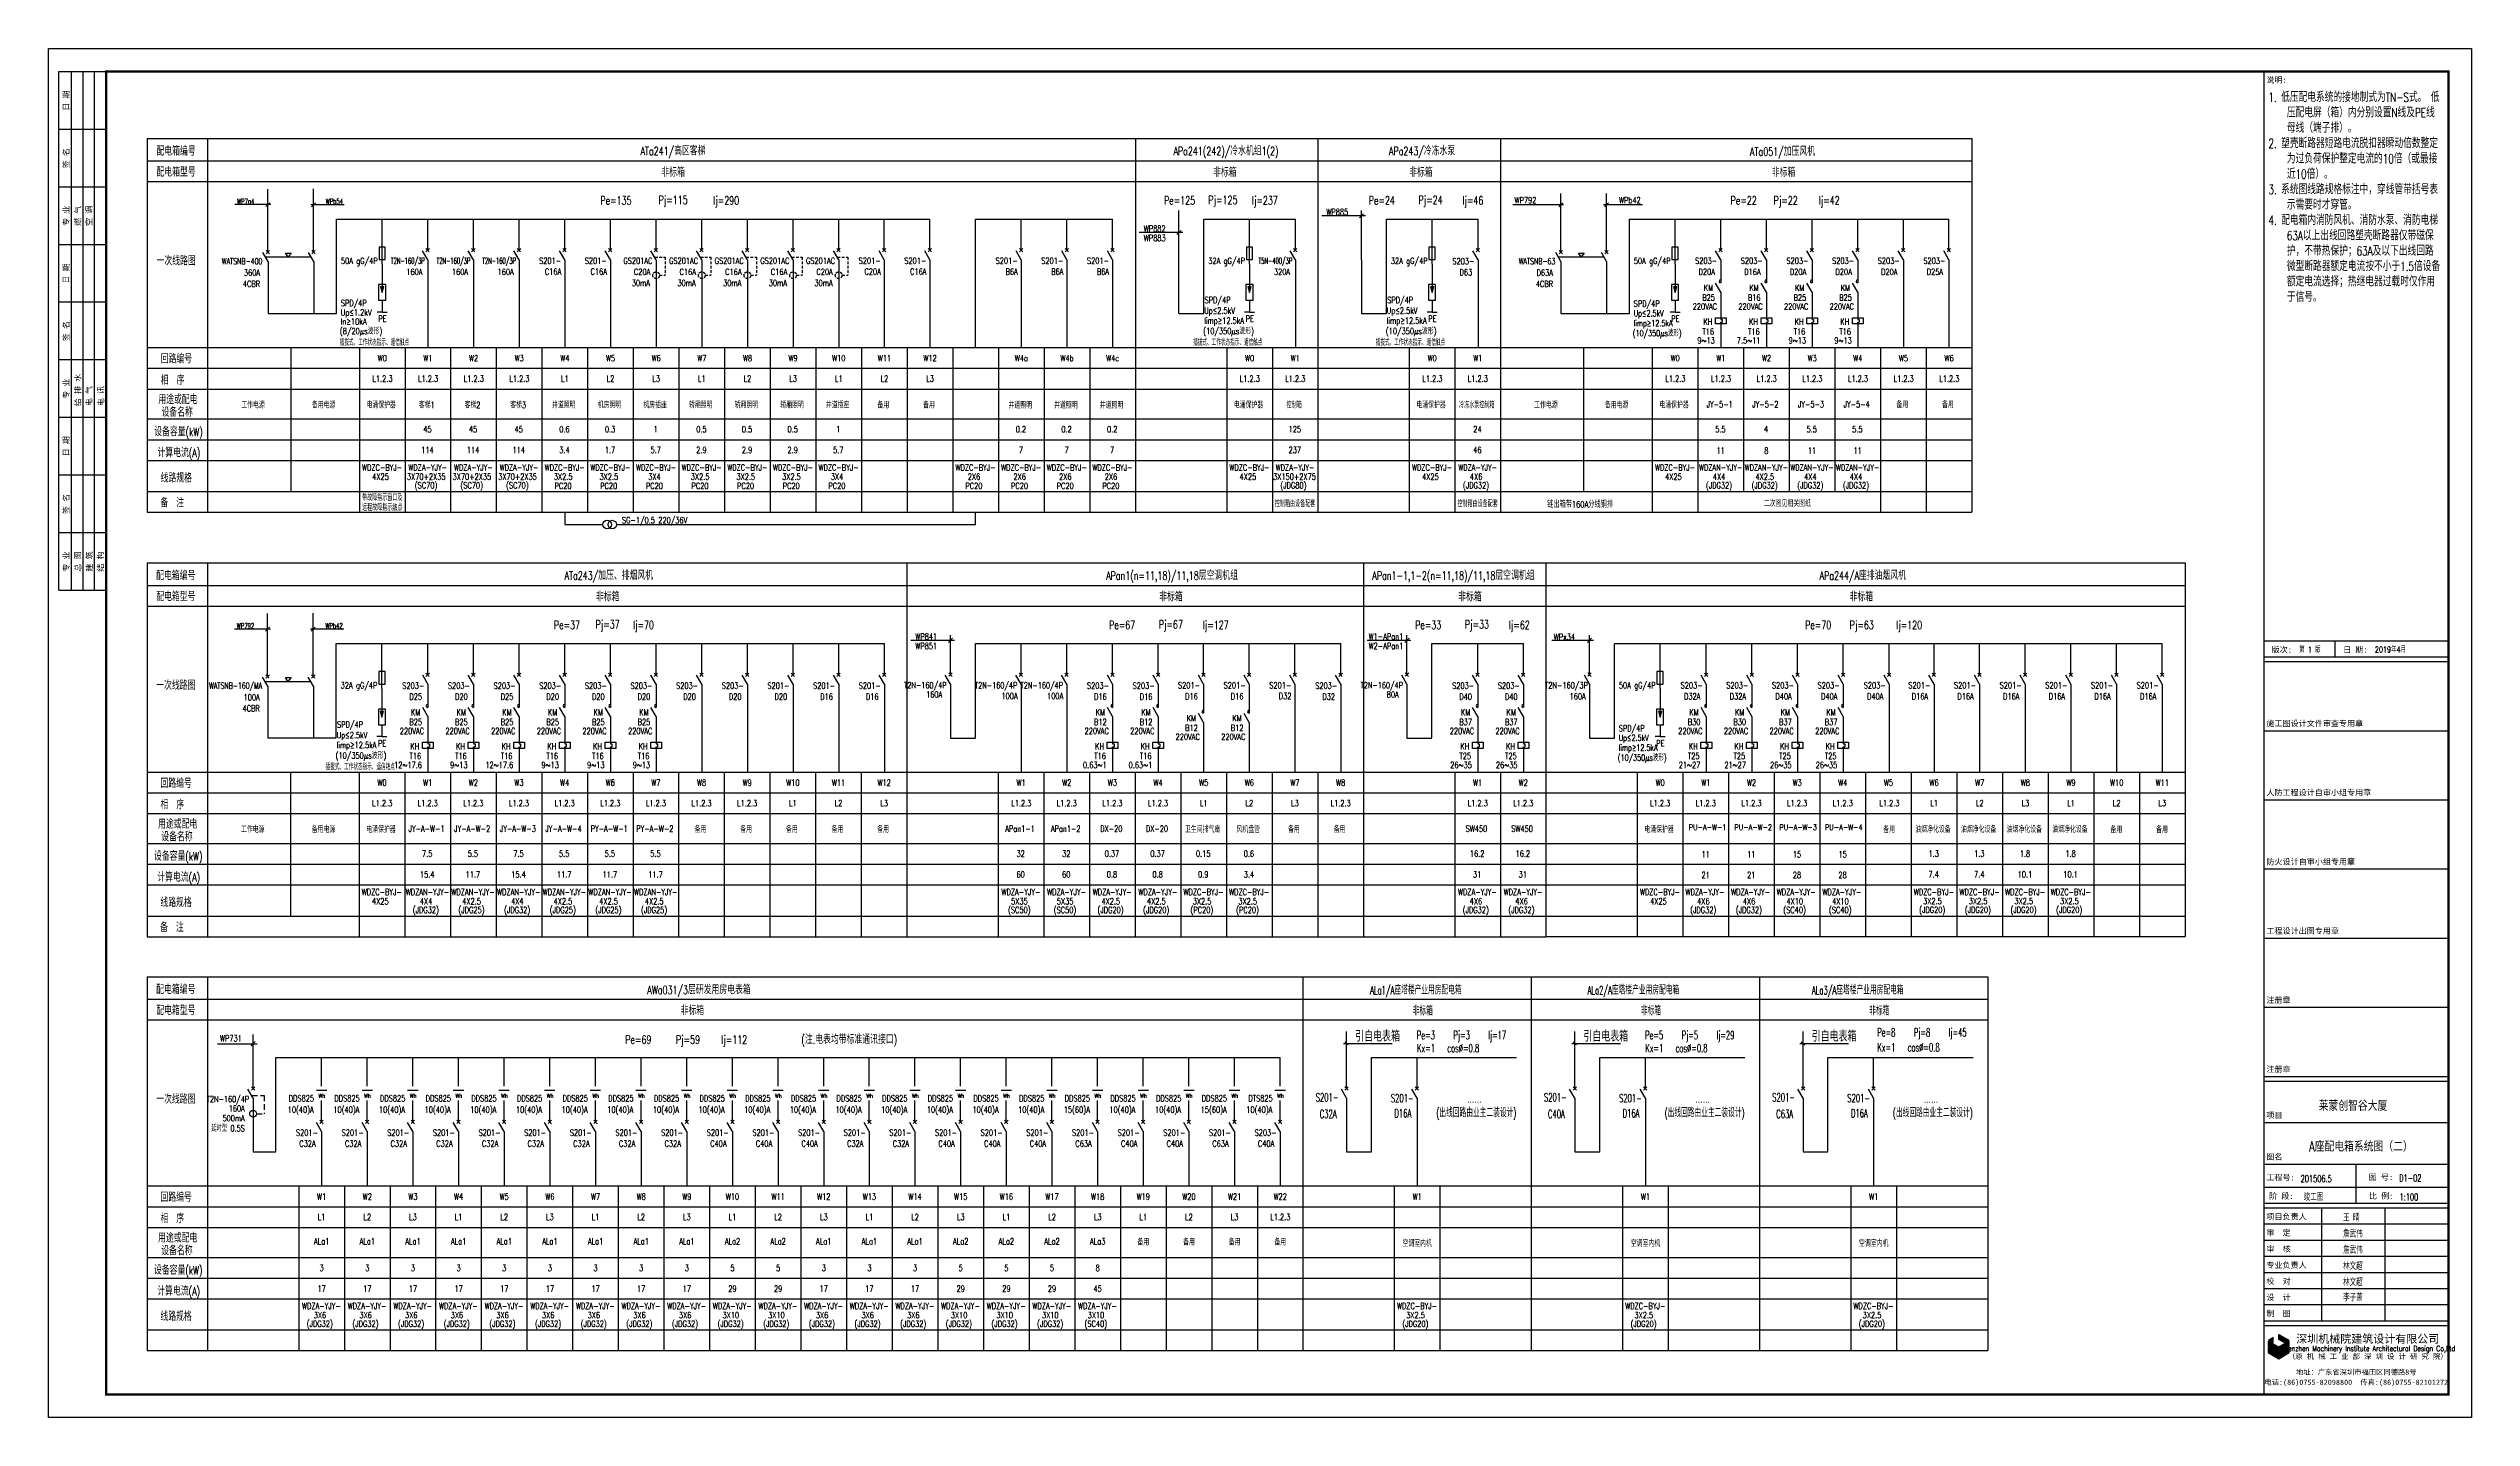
# Model space of a CAD drawing. Extents: x 1980812 to 2226895, y -554123 to 281606.
# Drawn here: x 2121795 to 2226895, y 145891 to 205291 of the extents above; entities that cross this region are included whole.
import ezdxf
from ezdxf.enums import TextEntityAlignment as Align

# ---------------------------------------------------------------- set-up
doc = ezdxf.new("R2010")
doc.units = 0
doc.header["$LTSCALE"] = 1000
doc.header["$MEASUREMENT"] = 0
doc.linetypes.add('DXXX', pattern=[4.5, 3, -1.5])
doc.linetypes.add('HIDDEN', pattern=[0.375, 0.25, -0.125])
for name, color, linetype in [('1', 1, 'Continuous'), ('2', 2, 'Continuous'), ('7', 7, 'Continuous'), ('DQ1', 1, 'Continuous'), ('DQ2', 2, 'Continuous'), ('DQ7', 7, 'Continuous'), ('DQK7', 7, 'Continuous'), ('TK', 1, 'Continuous'), ('YJXT', 8, 'Continuous'), ('ZYJ', 4, 'Continuous')]:
    doc.layers.add(name, color=color, linetype=linetype)
doc.styles.add('D8', font='txtw.shx', dxfattribs={"width": 0.7, "bigfont": 'hztxtw.shx'})
doc.styles.add('HEITI', font='simplex.shx', dxfattribs={"width": 0.6, "bigfont": 'hztxt.shx'})
doc.styles.add('SONGTI', font='', dxfattribs={"width": 1.1})
doc.styles.add('ST', font='txtst.shx', dxfattribs={"width": 0.7, "bigfont": 'hztxtst.shx'})
doc.styles.get('SONGTI').set_extended_font_data('NSimSun')

msp = doc.modelspace()

# ---------------------------------------------------------------- texts
for s, height, style, width, p in [('WP731', 270, 'D8', 0.7, (2129238.4, 162204.4)), ('\\M+5D2FD\\M+5D7D4\\M+5B5E7\\M+5B1ED\\M+5CFE4', 480, 'ST', 0.6, (2178471.4, 162198.7)), ('\\M+5D2FD\\M+5D7D4\\M+5B5E7\\M+5B1ED\\M+5CFE4', 480, 'ST', 0.6, (2188371.4, 162198.7)), ('\\M+5D2FD\\M+5D7D4\\M+5B5E7\\M+5B1ED\\M+5CFE4', 480, 'ST', 0.6, (2198271.4, 162198.7))]:
    msp.add_text(s, height=height, dxfattribs=dict(style=style, width=width)).set_placement(p)
at = {"layer": '7', "style": 'D8'}
for s, height, width, p in [('50A gG/4P', 270, 0.7, (2136072.5, 195940.7)), ('T2N-160/3P', 270, 0.5, (2138114.9, 195942.1)), ('160A', 270, 0.7, (2138019.7, 195464.3)), ('T2N-160/3P', 270, 0.5, (2140094.9, 195942.1)), ('160A', 270, 0.7, (2139999.7, 195464.3)), ('T2N-160/3P', 270, 0.5, (2142074.9, 195942.1)), ('160A', 270, 0.7, (2141979.7, 195464.3)), ('32A gG/4P', 270, 0.7, (2173692.5, 195940.7)), ('T5N-400/3P', 270, 0.5, (2175746.6, 195942.1)), ('320A', 270, 0.7, (2175651.4, 195464.3)), ('32A gG/4P', 270, 0.7, (2181612.5, 195940.7)), ('50A gG/4P', 270, 0.7, (2192152.3, 195940.7)), ('30mA', 270, 0.7, (2147890.3, 194980.2)), ('30mA', 270, 0.7, (2149870.3, 194980.2)), ('30mA', 270, 0.7, (2151850.3, 194980.2)), ('30mA', 270, 0.7, (2153830.3, 194980.2)), ('30mA', 270, 0.7, (2155810.3, 194980.2)), ('32A gG/4P', 270, 0.7, (2136061.8, 177523)), ('T2N-160/4P', 270, 0.63, (2130499.5, 159569.9)), ('DDS825', 270, 0.7, (2133313.4, 159606.5)), ('DDS825', 270, 0.7, (2135293.4, 159606.5)), ('DDS825', 270, 0.7, (2137273.4, 159606.5)), ('DDS825', 270, 0.7, (2139253.4, 159606.5)), ('DDS825', 270, 0.7, (2141233.4, 159606.5)), ('DDS825', 270, 0.7, (2143213.4, 159606.5)), ('DDS825', 270, 0.7, (2145193.4, 159606.5)), ('DDS825', 270, 0.7, (2147173.4, 159606.5)), ('DDS825', 270, 0.7, (2149153.4, 159606.5)), ('DDS825', 270, 0.7, (2151133.4, 159606.5)), ('DDS825', 270, 0.7, (2153113.4, 159606.5)), ('DDS825', 270, 0.7, (2155093.4, 159606.5)), ('DDS825', 270, 0.7, (2157073.4, 159606.5)), ('DDS825', 270, 0.7, (2159053.4, 159606.5)), ('DDS825', 270, 0.7, (2161033.4, 159606.5)), ('DDS825', 270, 0.7, (2163013.4, 159606.5)), ('DDS825', 270, 0.7, (2164993.4, 159606.5)), ('DDS825', 270, 0.7, (2166973.4, 159606.5)), ('DDS825', 270, 0.7, (2168953.4, 159606.5)), ('DDS825', 270, 0.7, (2170933.4, 159606.5)), ('DDS825', 270, 0.7, (2172913.4, 159606.5)), ('DTS825', 270, 0.7, (2174893.4, 159606.5)), ('S201-', 360, 0.6, (2177743.5, 159602.5)), ('S201-', 360, 0.6, (2187643.5, 159602.5)), ('S201-', 360, 0.6, (2197543.5, 159602.5)), ('500mA', 270, 0.63, (2130310.1, 158744.4)), ('160A', 270, 0.63, (2130310.1, 159166.4)), ('10(40)A', 270, 0.7, (2133305.5, 159114.8)), ('10(40)A', 270, 0.7, (2135285.5, 159114.8)), ('10(40)A', 270, 0.7, (2137265.5, 159114.8)), ('10(40)A', 270, 0.7, (2139245.5, 159114.8)), ('10(40)A', 270, 0.7, (2141225.5, 159114.8)), ('10(40)A', 270, 0.7, (2143205.5, 159114.8)), ('10(40)A', 270, 0.7, (2145185.5, 159114.8)), ('10(40)A', 270, 0.7, (2147165.5, 159114.8)), ('10(40)A', 270, 0.7, (2149145.5, 159114.8)), ('10(40)A', 270, 0.7, (2151125.5, 159114.8)), ('10(40)A', 270, 0.7, (2153105.5, 159114.8)), ('10(40)A', 270, 0.7, (2155085.5, 159114.8)), ('10(40)A', 270, 0.7, (2157065.5, 159114.8)), ('10(40)A', 270, 0.7, (2159045.5, 159114.8)), ('10(40)A', 270, 0.7, (2161025.5, 159114.8)), ('10(40)A', 270, 0.7, (2163005.5, 159114.8)), ('10(40)A', 270, 0.7, (2164985.5, 159114.8)), ('15(60)A', 270, 0.7, (2166965.5, 159114.8)), ('10(40)A', 270, 0.7, (2168945.5, 159114.8)), ('10(40)A', 270, 0.7, (2170925.5, 159114.8)), ('15(60)A', 270, 0.7, (2172905.5, 159114.8)), ('10(40)A', 270, 0.7, (2174885.5, 159114.8)), ('C32A', 360, 0.6, (2177667.1, 158883.8)), ('C40A', 360, 0.6, (2187567.1, 158883.8)), ('C63A', 360, 0.6, (2197467.1, 158883.8)), ('\\M+5D1D3\\M+5CAB1\\M+5D0CD 0.5S', 270, 0.63, (2130310.1, 158306.7))]:
    msp.add_text(s, height=height, dxfattribs=dict(at, width=width)).set_placement(p, align=Align.RIGHT)
for s, height, width, p in [('SPD/4P', 270, 0.7, (2171942.2, 194238.3)), ('SPD/4P', 270, 0.7, (2179862.2, 194238.3)), ('SPD/4P', 270, 0.7, (2134476.1, 194107.5)), ('Up\\M+5A1DC1.2kV', 270, 0.7, (2134476.1, 193700.9)), ('In\\M+5A1DD10kA', 270, 0.7, (2134476.1, 193307)), ('PE', 270, 0.7, (2136102.1, 193429.6)), ('Up\\M+5A1DC2.5kV', 270, 0.7, (2171924.1, 193777.7)), ('Iimp\\M+5A1DD12.5kA', 270, 0.7, (2171924.1, 193347.8)), ('PE', 270, 0.7, (2173722.1, 193429.6)), ('Up\\M+5A1DC2.5kV', 270, 0.7, (2179844.1, 193777.7)), ('Iimp\\M+5A1DD12.5kA', 270, 0.7, (2179844.1, 193347.8)), ('PE', 270, 0.7, (2181642.1, 193429.6)), ('SPD/4P', 270, 0.7, (2190553.7, 194078.9)), ('Up\\M+5A1DC2.5kV', 270, 0.65, (2190553.7, 193665.4)), ('Iimp\\M+5A1DD12.5kA', 270, 0.65, (2190553.7, 193235.5)), ('PE', 270, 0.7, (2192182, 193429.6)), ('\\M+5B2E5\\M+5B0CE\\M+5CABD\\M+5A1A2\\M+5B9A4\\M+5D7F7\\M+5D7B4\\M+5CCAC\\M+5D6B8\\M+5CABE\\M+5A1A2\\M+5D2A3\\M+5D0C5\\M+5B4A5\\M+5B5E3', 270, 0.55, (2134430, 192399.5)), ('(8/20\\M+5A6CCs\\M+5B2A8\\M+5D0CE)', 270, 0.7, (2134434.7, 192890.7)), ('\\M+5B2E5\\M+5B0CE\\M+5CABD\\M+5A1A2\\M+5B9A4\\M+5D7F7\\M+5D7B4\\M+5CCAC\\M+5D6B8\\M+5CABE\\M+5A1A2\\M+5D2A3\\M+5D0C5\\M+5B4A5\\M+5B5E3', 270, 0.55, (2171445.6, 192399.5)), ('(10/350\\M+5A6CCs\\M+5B2A8\\M+5D0CE)', 270, 0.7, (2171880.3, 192892.4)), ('\\M+5B2E5\\M+5B0CE\\M+5CABD\\M+5A1A2\\M+5B9A4\\M+5D7F7\\M+5D7B4\\M+5CCAC\\M+5D6B8\\M+5CABE\\M+5A1A2\\M+5D2A3\\M+5D0C5\\M+5B4A5\\M+5B5E3', 270, 0.55, (2179365.6, 192399.5)), ('(10/350\\M+5A6CCs\\M+5B2A8\\M+5D0CE)', 270, 0.7, (2179800.3, 192892.4)), ('(10/350\\M+5A6CCs\\M+5B2A8\\M+5D0CE)', 270, 0.65, (2190509.8, 192802.7)), ('\\M+5B5DA 1 \\M+5B0E6', 250, 0.7, (2219419.6, 179085.3)), ('2019\\M+5C4EA4\\M+5D4C2', 250, 0.7, (2222703.3, 179087.8)), ('Up\\M+5A1DC2.5kV', 270, 0.7, (2134293.1, 175362.5)), ('SPD/4P', 270, 0.7, (2134311.3, 175823.1)), ('(10/350\\M+5A6CCs\\M+5B2A8\\M+5D0CE)', 270, 0.7, (2134249.3, 174477.3)), ('Iimp\\M+5A1DD12.5kA', 270, 0.7, (2134293.1, 174932.6)), ('PE', 270, 0.7, (2136091.5, 175012)), ('\\M+5B2E5\\M+5B0CE\\M+5CABD\\M+5A1A2\\M+5B9A4\\M+5D7F7\\M+5D7B4\\M+5CCAC\\M+5D6B8\\M+5CABE\\M+5A1A2\\M+5D2A3\\M+5D0C5\\M+5B4A5\\M+5B5E3', 270, 0.55, (2133814.6, 173984.4)), ('AWa031/3\\M+5B2E3\\M+5D1D0\\M+5B7A2\\M+5D3C3\\M+5B7BF\\M+5B5E7\\M+5B1ED\\M+5CFE4', 360, 0.7, (2147772.1, 164261.9)), ('ALa1/A\\M+5D7F9\\M+5CBFE\\M+5C2A5\\M+5B2FA\\M+5D2B5\\M+5D3C3\\M+5B7BF\\M+5C5E4\\M+5B5E7\\M+5CFE4', 360, 0.6, (2179119.6, 164251.7)), ('ALa2/A\\M+5D7F9\\M+5CBFE\\M+5C2A5\\M+5B2FA\\M+5D2B5\\M+5D3C3\\M+5B7BF\\M+5C5E4\\M+5B5E7\\M+5CFE4', 360, 0.6, (2188554.1, 164251.7)), ('ALa3/A\\M+5D7F9\\M+5CBFE\\M+5C2A5\\M+5B2FA\\M+5D2B5\\M+5D3C3\\M+5B7BF\\M+5C5E4\\M+5B5E7\\M+5CFE4', 360, 0.6, (2198285.4, 164251.7)), ('Pe=69', 360, 0.7, (2146813.1, 162106)), ('Pj=59', 360, 0.7, (2149007.4, 162106)), ('Ij=112', 360, 0.7, (2150979.9, 162106)), ('(\\M+5D7A2.\\M+5B5E7\\M+5B1ED\\M+5BEF9\\M+5B4F8\\M+5B1EA\\M+5D7BC\\M+5CDA8\\M+5D1B6\\M+5BDD3\\M+5BFDA)', 360, 0.7, (2154452.6, 162106)), ('Pe=3', 360, 0.6, (2181146, 162303)), ('Kx=1', 360, 0.6, (2181158, 161737.5)), ('cos%%C=0.8', 360, 0.6, (2182465.8, 161737.5)), ('Pj=3', 360, 0.6, (2182734.2, 162303)), ('Ij=17', 360, 0.6, (2184244.5, 162303)), ('Pe=5', 360, 0.6, (2191046, 162303)), ('Kx=1', 360, 0.6, (2191058, 161737.5)), ('cos%%C=0.8', 360, 0.6, (2192365.8, 161737.5)), ('Pj=5', 360, 0.6, (2192634.2, 162303)), ('Ij=29', 360, 0.6, (2194144.5, 162303)), ('Pe=8', 360, 0.6, (2201115.4, 162423)), ('Kx=1', 360, 0.6, (2201127.4, 161771.5)), ('cos%%C=0.8', 360, 0.6, (2202435.3, 161771.5)), ('Pj=8', 360, 0.6, (2202703.7, 162423)), ('Ij=45', 360, 0.6, (2204214, 162423)), ('(\\M+5B3F6\\M+5CFDF\\M+5BBD8\\M+5C2B7\\M+5D3C9\\M+5D2B5\\M+5D6F7\\M+5B6FE\\M+5D7B0\\M+5C9E8\\M+5BCC6)', 360, 0.6, (2181995.9, 158928.1)), ('\\M+5A1AD\\M+5A1AD', 405, 0.6, (2183327.2, 159530.6)), ('(\\M+5B3F6\\M+5CFDF\\M+5BBD8\\M+5C2B7\\M+5D3C9\\M+5D2B5\\M+5D6F7\\M+5B6FE\\M+5D7B0\\M+5C9E8\\M+5BCC6)', 360, 0.6, (2191895.9, 158928.1)), ('\\M+5A1AD\\M+5A1AD', 405, 0.6, (2193227.2, 159530.6)), ('(\\M+5B3F6\\M+5CFDF\\M+5BBD8\\M+5C2B7\\M+5D3C9\\M+5D2B5\\M+5D6F7\\M+5B6FE\\M+5D7B0\\M+5C9E8\\M+5BCC6)', 360, 0.6, (2201795.9, 158928.1)), ('\\M+5A1AD\\M+5A1AD', 405, 0.6, (2203127.2, 159530.6)), ('201506.5', 300, 0.7, (2219483.2, 156100.5)), ('\\M+5BFA2\\M+5B9A4\\M+5CDBC', 300, 0.7, (2219614.7, 155298.5)), ('D1-02', 300, 0.7, (2223759, 156131.5)), ('1:100', 300, 0.7, (2223771.7, 155305.2)), ('\\M+5CDF5 \\M+5C7E7', 300, 0.7, (2221324, 154401.1)), ('\\M+5D5B2\\M+5CEE4\\M+5CEB0', 300, 0.7, (2221324.7, 153706.4)), ('\\M+5C1D6\\M+5CEC4\\M+5B3AC', 300, 0.7, (2221324.7, 152304.8)), ('\\M+5D5B2\\M+5CEE4\\M+5CEB0', 300, 0.7, (2221324.7, 153006.4)), ('\\M+5C1D6\\M+5CEC4\\M+5B3AC', 300, 0.7, (2221324.7, 151604.8)), ('\\M+5C0EE\\M+5D7D3\\M+5CFF4', 300, 0.7, (2221324.7, 150939.1))]:
    msp.add_text(s, height=height, dxfattribs=dict(at, width=width)).set_placement(p)
for s, height, width, p in [('\\M+5B7C7\\M+5B1EA\\M+5CFE4', 360, 0.7, (2149725.6, 163583.4)), ('\\M+5B7C7\\M+5B1EA\\M+5CFE4', 360, 0.6, (2181403.6, 163571.8)), ('\\M+5B7C7\\M+5B1EA\\M+5CFE4', 360, 0.6, (2191303.6, 163571.8)), ('\\M+5B7C7\\M+5B1EA\\M+5CFE4', 360, 0.6, (2201203.6, 163571.8)), ('W1', 270, 0.7, (2133643.9, 155477.9)), ('W2', 270, 0.7, (2135623.9, 155477.9)), ('W3', 270, 0.7, (2137603.9, 155477.9)), ('W4', 270, 0.7, (2139583.9, 155477.9)), ('W5', 270, 0.7, (2141563.9, 155477.9)), ('W6', 270, 0.7, (2143543.9, 155477.9)), ('W7', 270, 0.7, (2145523.9, 155477.9)), ('W8', 270, 0.7, (2147503.9, 155477.9)), ('W9', 270, 0.7, (2149483.9, 155477.9)), ('W10', 270, 0.7, (2151463.9, 155477.9)), ('W11', 270, 0.7, (2153443.9, 155477.9)), ('W12', 270, 0.7, (2155423.9, 155477.9)), ('W13', 270, 0.7, (2157403.9, 155477.9)), ('W14', 270, 0.7, (2159383.9, 155477.9)), ('W15', 270, 0.7, (2161363.9, 155477.9)), ('W16', 270, 0.7, (2163343.9, 155477.9)), ('W17', 270, 0.7, (2165323.9, 155477.9)), ('W18', 270, 0.7, (2167303.9, 155477.9)), ('W19', 270, 0.7, (2169283.9, 155477.9)), ('W20', 270, 0.7, (2171263.9, 155477.9)), ('W21', 270, 0.7, (2173243.9, 155477.9)), ('W22', 270, 0.7, (2175223.9, 155477.9)), ('L1', 270, 0.7, (2133643.9, 154588.9)), ('L2', 270, 0.7, (2135623.9, 154588.9)), ('L3', 270, 0.7, (2137603.9, 154588.9)), ('L1', 270, 0.7, (2139583.9, 154588.9)), ('L2', 270, 0.7, (2141563.9, 154588.9)), ('L3', 270, 0.7, (2143543.9, 154588.9)), ('L1', 270, 0.7, (2145523.9, 154588.9)), ('L2', 270, 0.7, (2147503.9, 154588.9)), ('L3', 270, 0.7, (2149483.9, 154588.9)), ('L1', 270, 0.7, (2151463.9, 154588.9)), ('L2', 270, 0.7, (2153443.9, 154588.9)), ('L3', 270, 0.7, (2155423.9, 154588.9)), ('L1', 270, 0.7, (2157403.9, 154588.9)), ('L2', 270, 0.7, (2159383.9, 154588.9)), ('L3', 270, 0.7, (2161363.9, 154588.9)), ('L1', 270, 0.7, (2163343.9, 154588.9)), ('L2', 270, 0.7, (2165323.9, 154588.9)), ('L3', 270, 0.7, (2167303.9, 154588.9)), ('L1', 270, 0.7, (2169283.9, 154588.9)), ('L2', 270, 0.7, (2171263.9, 154588.9)), ('L3', 270, 0.7, (2173243.9, 154588.9)), ('L1.2.3', 270, 0.7, (2175223.9, 154588.9)), ('ALa1', 270, 0.7, (2133643.9, 153536.1)), ('ALa1', 270, 0.7, (2135623.9, 153536.1)), ('ALa1', 270, 0.7, (2137603.9, 153536.1)), ('ALa1', 270, 0.7, (2139583.9, 153536.1)), ('ALa1', 270, 0.7, (2141563.9, 153536.1)), ('ALa1', 270, 0.7, (2143543.9, 153536.1)), ('ALa1', 270, 0.7, (2145523.9, 153536.1)), ('ALa1', 270, 0.7, (2147503.9, 153536.1)), ('ALa1', 270, 0.7, (2149483.9, 153536.1)), ('ALa2', 270, 0.7, (2151463.9, 153536.1)), ('ALa2', 270, 0.7, (2153443.9, 153536.1)), ('ALa1', 270, 0.7, (2155423.9, 153536.1)), ('ALa1', 270, 0.7, (2157403.9, 153536.1)), ('ALa1', 270, 0.7, (2159383.9, 153536.1)), ('ALa2', 270, 0.7, (2161363.9, 153536.1)), ('ALa2', 270, 0.7, (2163343.9, 153536.1)), ('ALa2', 270, 0.7, (2165323.9, 153536.1)), ('ALa3', 270, 0.7, (2167303.9, 153536.1)), ('\\M+5B1B8\\M+5D3C3', 270, 0.7, (2169283.9, 153536.1)), ('\\M+5B1B8\\M+5D3C3', 270, 0.7, (2171263.9, 153536.1)), ('\\M+5B1B8\\M+5D3C3', 270, 0.7, (2173243.9, 153536.1)), ('\\M+5B1B8\\M+5D3C3', 270, 0.7, (2175223.9, 153536.1)), ('3', 270, 0.7, (2133643.9, 152380)), ('3', 270, 0.7, (2135623.9, 152380)), ('3', 270, 0.7, (2137603.9, 152380)), ('3', 270, 0.7, (2139583.9, 152380)), ('3', 270, 0.7, (2141563.9, 152380)), ('3', 270, 0.7, (2143543.9, 152380)), ('3', 270, 0.7, (2145523.9, 152380)), ('3', 270, 0.7, (2147503.9, 152380)), ('3', 270, 0.7, (2149483.9, 152380)), ('5', 270, 0.7, (2151463.9, 152380)), ('5', 270, 0.7, (2153443.9, 152380)), ('3', 270, 0.7, (2155423.9, 152380)), ('3', 270, 0.7, (2157403.9, 152380)), ('3', 270, 0.7, (2159383.9, 152380)), ('5', 270, 0.7, (2161363.9, 152380)), ('5', 270, 0.7, (2163343.9, 152380)), ('5', 270, 0.7, (2165323.9, 152380)), ('8', 270, 0.7, (2167303.9, 152380)), ('17', 270, 0.7, (2133643.9, 151480)), ('17', 270, 0.7, (2135623.9, 151480)), ('17', 270, 0.7, (2137603.9, 151480)), ('17', 270, 0.7, (2139583.9, 151480)), ('17', 270, 0.7, (2141563.9, 151480)), ('17', 270, 0.7, (2143543.9, 151480)), ('17', 270, 0.7, (2145523.9, 151480)), ('17', 270, 0.7, (2147503.9, 151480)), ('17', 270, 0.7, (2149483.9, 151480)), ('29', 270, 0.7, (2151463.9, 151480)), ('29', 270, 0.7, (2153443.9, 151480)), ('17', 270, 0.7, (2155423.9, 151480)), ('17', 270, 0.7, (2157403.9, 151480)), ('17', 270, 0.7, (2159383.9, 151480)), ('29', 270, 0.7, (2161363.9, 151480)), ('29', 270, 0.7, (2163343.9, 151480)), ('29', 270, 0.7, (2165323.9, 151480)), ('45', 270, 0.7, (2167303.9, 151480))]:
    msp.add_text(s, height=height, dxfattribs=dict(at, width=width)).set_placement(p, align=Align.MIDDLE)
at = {"layer": '7', "color": 1, "style": 'D8', "width": 0.7}
msp.add_text('\\M+5C0B3\\M+5C3C9\\M+5B4B4\\M+5D6C7\\M+5B9C8\\M+5B4F3\\M+5CFC3', height=450, dxfattribs=at).set_placement((2220266, 159197.8))
at = {"layer": '7', "ltscale": 5, "insert": (2218084.8, 203371.6), "char_height": 400, "width": 7490.81, "attachment_point": 1, "style": 'D8'}
msp.add_mtext('\\pi-800,l800;1. \\M+5B5CD\\M+5D1B9\\M+5C5E4\\M+5B5E7\\M+5CFB5\\M+5CDB3\\M+5B5C4\\M+5BDD3\\M+5B5D8\\M+5D6C6\\M+5CABD\\M+5CEAATN-S\\M+5CABD\\M+5A1A3 \\M+5B5CD\\M+5D1B9\\M+5C5E4\\M+5B5E7\\M+5C6C1\\M+5A3A8\\M+5CFE4\\M+5A3A9\\M+5C4DA\\M+5B7D6\\M+5B1F0\\M+5C9E8\\M+5D6C3N\\M+5CFDF\\M+5BCB0PE\\M+5CFDF\\M+5C4B8\\M+5CFDF\\M+5A3A8\\M+5B6CB\\M+5D7D3\\M+5C5C5\\M+5A3A9\\M+5A1A3 \\P2. \\M+5CBDC\\M+5BFC7\\M+5B6CF\\M+5C2B7\\M+5C6F7\\M+5B6CC\\M+5C2B7\\M+5B5E7\\M+5C1F7\\M+5CDD1\\M+5BFDB\\M+5C6F7\\M+5CBB2\\M+5B6AF\\M+5B1B6\\M+5CAFD\\M+5D5FB\\M+5B6A8\\M+5CEAA\\M+5B9FD\\M+5B8BA\\M+5BAC9\\M+5B1A3\\M+5BBA4\\M+5D5FB\\M+5B6A8\\M+5B5E7\\M+5C1F7\\M+5B5C410\\M+5B1B6\\M+5A3A8\\M+5BBF2\\M+5D7EE\\M+5BDD3\\M+5BDFC10\\M+5B1B6\\M+5A3A9\\M+5A1A3 \\P3. \\M+5CFB5\\M+5CDB3\\M+5CDBC\\M+5CFDF\\M+5C2B7\\M+5B9E6\\M+5B8F1\\M+5B1EA\\M+5D7A2\\M+5D6D0\\M+5A3AC\\M+5B4A9\\M+5CFDF\\M+5B9DC\\M+5B4F8\\M+5C0A8\\M+5BAC5\\M+5B1ED\\M+5CABE\\M+5D0E8\\M+5D2AA\\M+5CAB1\\M+5B2C5\\M+5B4A9\\M+5B9DC\\M+5A1A3\\P4. \\M+5C5E4\\M+5B5E7\\M+5CFE4\\M+5C4DA\\M+5CFFB\\M+5B7C0\\M+5B7E7\\M+5BBFA\\M+5A1A2\\M+5CFFB\\M+5B7C0\\M+5CBAE\\M+5B1C3\\M+5A1A2\\M+5CFFB\\M+5B7C0\\M+5B5E7\\M+5CCDD63A\\M+5D2D4\\M+5C9CF\\M+5B3F6\\M+5CFDF\\M+5BBD8\\M+5C2B7\\M+5CBDC\\M+5BFC7\\M+5B6CF\\M+5C2B7\\M+5C6F7\\M+5BDF6\\M+5B4F8\\M+5B4C5\\M+5B1A3\\M+5BBA4\\M+5A3AC\\M+5B2BB\\M+5B4F8\\M+5C8C8\\M+5B1A3\\M+5BBA4\\M+5A3BB63A\\M+5BCB0\\M+5D2D4\\M+5CFC2\\M+5B3F6\\M+5CFDF\\M+5BBD8\\M+5C2B7\\M+5CEA2\\M+5D0CD\\M+5B6CF\\M+5C2B7\\M+5C6F7\\M+5B6EE\\M+5B6A8\\M+5B5E7\\M+5C1F7\\M+5B0B4\\M+5B2BB\\M+5D0A1\\M+5D3DA1.5\\M+5B1B6\\M+5C9E8\\M+5B1B8\\M+5B6EE\\M+5B6A8\\M+5B5E7\\M+5C1F7\\M+5D1A1\\M+5D4F1\\M+5A3BB\\M+5C8C8\\M+5BCCC\\M+5B5E7\\M+5C6F7\\M+5B9FD\\M+5D4D8\\M+5CAB1\\M+5BDF6\\M+5D7F7\\M+5D3C3\\M+5D3DA\\M+5D0C5\\M+5BAC5\\M+5A1A3', dxfattribs=at)
at = {"layer": 'DQ7', "style": 'D8'}
for s, height, width, p in [('\\M+5C5E4\\M+5B5E7\\M+5CFE4\\M+5B1E0\\M+5BAC5', 360, 0.7, (2126476.9, 200645)), ('\\M+5C5E4\\M+5B5E7\\M+5CFE4\\M+5D0CD\\M+5BAC5', 360, 0.7, (2126481.4, 199735.2)), ('WP7a4', 229.5, 0.6, (2129973.9, 198541.7)), ('WPb54', 229.5, 0.6, (2133819.6, 198541.7)), ('Pe=135', 360, 0.7, (2145733.9, 198515.3)), ('Pj=115', 360, 0.7, (2148256.1, 198539)), ('Ij=290', 360, 0.7, (2150632.2, 198515.3)), ('Pe=125', 360, 0.7, (2170181.4, 198515.3)), ('Pj=125', 360, 0.7, (2172103.2, 198539)), ('Ij=237', 360, 0.7, (2173995.5, 198515.3)), ('Pe=24', 360, 0.7, (2179061.7, 198515.3)), ('Pj=24', 360, 0.7, (2181218.6, 198539)), ('Ij=46', 360, 0.7, (2183126.6, 198515.3)), ('WP792', 270, 0.7, (2185386.9, 198570.9)), ('WPb42', 270, 0.7, (2189921.4, 198570.9)), ('Pe=22', 360, 0.7, (2194758.4, 198515.3)), ('Pj=22', 360, 0.7, (2196622.5, 198515.3)), ('Ij=42', 360, 0.7, (2198581, 198515.3)), ('WP882', 270, 0.7, (2169306.6, 197336.2)), ('WP885', 270, 0.7, (2177226.6, 198058.8)), ('WP883', 270, 0.7, (2169306.6, 196927.9)), ('\\M+5D2BB\\M+5B4CE\\M+5CFDF\\M+5C2B7\\M+5CDBC', 360, 0.7, (2126481.4, 195884.9)), ('\\M+5BBD8\\M+5C2B7\\M+5B1E0\\M+5BAC5', 360, 0.7, (2126663, 191630)), ('\\M+5D3C3\\M+5CDBE\\M+5BBF2\\M+5C5E4\\M+5B5E7', 360, 0.7, (2126559.4, 189866.1)), ('\\M+5CFE0  \\M+5D0F2', 360, 0.7, (2126665.3, 190704.4)), ('\\M+5C9E8\\M+5B1B8\\M+5C3FB\\M+5B3C6', 360, 0.7, (2126697.5, 189315.6)), ('\\M+5C9E8\\M+5B1B8\\M+5C8DD\\M+5C1BF(kW)', 360, 0.7, (2126382.5, 188473.7)), ('\\M+5BCC6\\M+5CBE3\\M+5B5E7\\M+5C1F7(A)', 360, 0.7, (2126523.5, 187562.6)), ('\\M+5CFDF\\M+5C2B7\\M+5B9E6\\M+5B8F1', 360, 0.7, (2126659.6, 186462.8)), ('\\M+5B1B8  \\M+5D7A2', 360, 0.7, (2126648, 185380.2)), ('SG-1/0.5 220/36V', 270, 0.7, (2146668, 184688)), ('\\M+5C5E4\\M+5B5E7\\M+5CFE4\\M+5B1E0\\M+5BAC5', 360, 0.7, (2126466.3, 182227.3)), ('\\M+5C5E4\\M+5B5E7\\M+5CFE4\\M+5D0CD\\M+5BAC5', 360, 0.7, (2126470.7, 181317.5)), ('WP792', 229.5, 0.6, (2129963.3, 180124)), ('WPb42', 229.5, 0.6, (2133809, 180124)), ('Pe=37', 360, 0.7, (2143715.3, 180097.6)), ('Pj=37', 360, 0.7, (2145524.2, 180121.3)), ('Ij=70', 360, 0.7, (2147148.9, 180097.6)), ('WP841', 270, 0.7, (2159396, 179641.1)), ('Pe=67', 360, 0.7, (2167796.8, 180097.6)), ('Pj=67', 360, 0.7, (2169953.8, 180121.3)), ('Ij=127', 360, 0.7, (2171861.8, 180097.6)), ('W1-APan1', 270, 0.7, (2179055.7, 179641.1)), ('Pe=33', 360, 0.7, (2181072.1, 180097.6)), ('Pj=33', 360, 0.7, (2183229.1, 180121.3)), ('Ij=62', 360, 0.7, (2185137.1, 180097.6)), ('WP851', 270, 0.7, (2159396, 179232.8)), ('W2-APan1', 270, 0.7, (2179055.7, 179232.8)), ('\\M+5D2BB\\M+5B4CE\\M+5CFDF\\M+5C2B7\\M+5CDBC', 360, 0.7, (2126470.7, 177467.2)), ('\\M+5BBD8\\M+5C2B7\\M+5B1E0\\M+5BAC5', 360, 0.7, (2126652.3, 173212.3)), ('\\M+5CFE0  \\M+5D0F2', 360, 0.7, (2126654.7, 172286.7)), ('\\M+5D3C3\\M+5CDBE\\M+5BBF2\\M+5C5E4\\M+5B5E7', 360, 0.7, (2126548.8, 171448.4)), ('\\M+5C9E8\\M+5B1B8\\M+5C8DD\\M+5C1BF(kW)', 360, 0.7, (2126371.9, 170056.1)), ('\\M+5C9E8\\M+5B1B8\\M+5C3FB\\M+5B3C6', 360, 0.7, (2126686.8, 170897.9)), ('\\M+5BCC6\\M+5CBE3\\M+5B5E7\\M+5C1F7(A)', 360, 0.7, (2126512.9, 169144.9)), ('\\M+5CFDF\\M+5C2B7\\M+5B9E6\\M+5B8F1', 360, 0.7, (2126649, 168045.1)), ('\\M+5B1B8  \\M+5D7A2', 360, 0.7, (2126637.4, 166962.5)), ('\\M+5C5E4\\M+5B5E7\\M+5CFE4\\M+5B1E0\\M+5BAC5', 360, 0.7, (2126466.3, 164270.3)), ('\\M+5C5E4\\M+5B5E7\\M+5CFE4\\M+5D0CD\\M+5BAC5', 360, 0.7, (2126470.7, 163360.5)), ('\\M+5D2BB\\M+5B4CE\\M+5CFDF\\M+5C2B7\\M+5CDBC', 360, 0.7, (2126470.7, 159510.2)), ('\\M+5BBD8\\M+5C2B7\\M+5B1E0\\M+5BAC5', 360, 0.7, (2126652.3, 155255.3)), ('\\M+5CFE0  \\M+5D0F2', 360, 0.7, (2126654.7, 154329.7)), ('\\M+5D3C3\\M+5CDBE\\M+5BBF2\\M+5C5E4\\M+5B5E7', 360, 0.7, (2126548.8, 153491.4)), ('\\M+5C9E8\\M+5B1B8\\M+5C8DD\\M+5C1BF(kW)', 360, 0.7, (2126371.9, 152099.1)), ('\\M+5C9E8\\M+5B1B8\\M+5C3FB\\M+5B3C6', 360, 0.7, (2126686.8, 152940.9)), ('\\M+5BCC6\\M+5CBE3\\M+5B5E7\\M+5C1F7(A)', 360, 0.7, (2126512.9, 151187.9)), ('\\M+5CFDF\\M+5C2B7\\M+5B9E6\\M+5B8F1', 360, 0.7, (2126649, 150088.1))]:
    msp.add_text(s, height=height, dxfattribs=dict(at, width=width)).set_placement(p)
at = {"layer": 'DQ7', "style": 'D8', "width": 0.7}
for s, p in [('ATa241/\\M+5B8DF\\M+5C7F8\\M+5BFCD\\M+5CCDD', (2148883.5, 200837.5)), ('APa241(242)/\\M+5C0E4\\M+5CBAE\\M+5BBFA\\M+5D7E91(2)', (2172870.5, 200837.5)), ('APa243/\\M+5C0E4\\M+5B6B3\\M+5CBAE\\M+5B1C3', (2181375.3, 200837.5)), ('ATa051/\\M+5BCD3\\M+5D1B9\\M+5B7E7\\M+5BBFA', (2197011, 200814.3)), ('\\M+5B7C7\\M+5B1EA\\M+5CFE4', (2148888.3, 199904.2)), ('\\M+5B7C7\\M+5B1EA\\M+5CFE4', (2172822.1, 199904.2)), ('\\M+5B7C7\\M+5B1EA\\M+5CFE4', (2181327, 199904.2)), ('\\M+5B7C7\\M+5B1EA\\M+5CFE4', (2197052.8, 199904.2)), ('ATa243/\\M+5BCD3\\M+5D1B9\\M+5A1A2\\M+5C5C5\\M+5D1CC\\M+5B7E7\\M+5BBFA', (2146100.7, 182419.8)), ('APan1(n=11,18)/11,18\\M+5B2E3\\M+5BFD5\\M+5B5F7\\M+5BBFA\\M+5D7E9', (2170530.3, 182419.8)), ('APan1-1,1-2(n=11,18)/11,18\\M+5B2E3\\M+5BFD5\\M+5B5F7\\M+5BBFA\\M+5D7E9', (2182737, 182419.8)), ('\\M+5B7C7\\M+5B1EA\\M+5CFE4', (2146052.4, 181486.5)), ('\\M+5B7C7\\M+5B1EA\\M+5CFE4', (2170482, 181486.5)), ('\\M+5B7C7\\M+5B1EA\\M+5CFE4', (2183450, 181486.5))]:
    msp.add_text(s, height=360, dxfattribs=at).set_placement(p, align=Align.MIDDLE_CENTER)
at = {"layer": 'DQ7', "style": 'D8'}
for s, height, width, p in [('WATSNB-400', 270, 0.6, (2131073.1, 195925.8)), ('360A', 270, 0.7, (2130973, 195422.9)), ('S201-', 270.01, 0.7, (2144032.5, 195942)), ('C16A', 270, 0.7, (2144039.9, 195475.5)), ('S201-', 270.01, 0.7, (2146012.5, 195942)), ('C16A', 270, 0.7, (2146019.9, 195475.5)), ('GS201AC', 270, 0.7, (2147992.5, 195942)), ('C20A', 270, 0.7, (2147897.4, 195464.3)), ('GS201AC', 270, 0.7, (2149972.5, 195942)), ('C16A', 270, 0.7, (2149877.4, 195464.3)), ('GS201AC', 270, 0.7, (2151952.5, 195942)), ('C16A', 270, 0.7, (2151857.4, 195464.3)), ('GS201AC', 270, 0.7, (2153932.5, 195942)), ('C16A', 270, 0.7, (2153837.4, 195464.3)), ('GS201AC', 270, 0.7, (2155912.5, 195942)), ('C20A', 270, 0.7, (2155817.4, 195464.3)), ('S201-', 270.01, 0.7, (2157892.5, 195942)), ('C20A', 270, 0.7, (2157899.9, 195475.5)), ('S201-', 270.01, 0.7, (2159872.5, 195942)), ('C16A', 270, 0.7, (2159879.9, 195475.5)), ('S201-', 270.01, 0.7, (2163832.5, 195942)), ('B6A', 270, 0.7, (2163839.9, 195475.5)), ('S201-', 270.01, 0.7, (2165812.5, 195942)), ('B6A', 270, 0.7, (2165819.9, 195475.5)), ('S201-', 270.01, 0.7, (2167792.5, 195942)), ('B6A', 270, 0.7, (2167799.9, 195475.5)), ('S203-', 270, 0.7, (2183644.2, 195924.6)), ('D63', 270, 0.7, (2183549.1, 195446.8)), ('WATSNB-63', 270, 0.6, (2187153, 195925.8)), ('D63A', 270, 0.7, (2187052.9, 195422.9)), ('S203-', 270, 0.7, (2194172.4, 195942)), ('D20A', 270, 0.7, (2194077.3, 195464.3)), ('S203-', 270, 0.7, (2196152.4, 195942)), ('D16A', 270, 0.7, (2196057.3, 195464.3)), ('S203-', 270, 0.7, (2198132.4, 195942)), ('D20A', 270, 0.7, (2198037.3, 195464.3)), ('S203-', 270, 0.7, (2200112.4, 195942)), ('D20A', 270, 0.7, (2200017.3, 195464.3)), ('S203-', 270, 0.7, (2202092.4, 195942)), ('D20A', 270, 0.7, (2201997.3, 195464.3)), ('S203-', 270, 0.7, (2204072.4, 195942)), ('D25A', 270, 0.7, (2203977.3, 195464.3)), ('4CBR', 270, 0.7, (2130973, 194941.4)), ('4CBR', 270, 0.7, (2187052.9, 194941.4)), ('B25', 270, 0.7, (2194077.3, 194348.8)), ('KM', 270, 0.7, (2194000.2, 194772)), ('B16', 270, 0.7, (2196057.3, 194348.8)), ('KM', 270, 0.7, (2195980.2, 194772)), ('B25', 270, 0.7, (2198037.3, 194348.8)), ('KM', 270, 0.7, (2197960.2, 194772)), ('B25', 270, 0.7, (2200017.3, 194348.8)), ('KM', 270, 0.7, (2199940.2, 194772)), ('220VAC', 270, 0.7, (2194166.9, 193960)), ('KH', 270, 0.7, (2193960, 193297.8)), ('220VAC', 270, 0.7, (2196146.9, 193960)), ('KH', 270, 0.7, (2195940, 193297.8)), ('220VAC', 270, 0.7, (2198126.9, 193960)), ('KH', 270, 0.7, (2197920, 193297.8)), ('220VAC', 270, 0.7, (2200106.9, 193960)), ('KH', 270, 0.7, (2199900, 193297.8)), ('9~13', 270, 0.7, (2194071.5, 192485.8)), ('T16', 270, 0.7, (2194037.2, 192874.6)), ('7.5~11', 270, 0.7, (2196051.5, 192485.8)), ('T16', 270, 0.7, (2196017.2, 192874.6)), ('9~13', 270, 0.7, (2198031.5, 192485.8)), ('T16', 270, 0.7, (2197997.2, 192874.6)), ('9~13', 270, 0.7, (2200011.5, 192485.8)), ('T16', 270, 0.7, (2199977.2, 192874.6)), ('WATSNB-160/MA', 270, 0.6, (2131062.5, 177508.1)), ('S203-', 270, 0.7, (2138093.6, 177506.9)), ('S203-', 270, 0.7, (2140073.6, 177506.9)), ('S203-', 270, 0.7, (2142053.6, 177506.9)), ('S203-', 270, 0.7, (2144033.6, 177506.9)), ('S203-', 270, 0.7, (2146013.6, 177506.9)), ('S203-', 270, 0.7, (2147993.6, 177506.9)), ('S203-', 270, 0.7, (2149973.6, 177506.9)), ('S203-', 270, 0.7, (2151953.6, 177506.9)), ('S201-', 270, 0.7, (2153933.6, 177506.9)), ('S201-', 270, 0.7, (2155913.6, 177506.9)), ('S201-', 270, 0.7, (2157893.6, 177506.9)), ('T2N-160/4P', 270, 0.63, (2160749, 177529.4)), ('T2N-160/4P', 270, 0.63, (2163821.9, 177524.4)), ('T2N-160/4P', 270, 0.63, (2165801.9, 177524.4)), ('S203-', 270, 0.7, (2167793.6, 177506.9)), ('S203-', 270, 0.7, (2169773.6, 177506.9)), ('S201-', 270, 0.7, (2171741.9, 177524.4)), ('S201-', 270, 0.7, (2173721.9, 177524.4)), ('S201-', 270.01, 0.7, (2175701.9, 177524.4)), ('S203-', 270, 0.7, (2177693.6, 177506.9)), ('T2N-160/4P', 270, 0.63, (2180549, 177529.4)), ('S203-', 270, 0.7, (2183633.6, 177506.9)), ('S203-', 270, 0.7, (2185613.6, 177506.9)), ('4CBR', 270, 0.7, (2130962.4, 176523.7)), ('100A', 270, 0.7, (2130962.4, 177005.2)), ('D25', 270, 0.7, (2137998.5, 177029.1)), ('KM', 270, 0.7, (2137921.3, 176354.3)), ('D20', 270, 0.7, (2139978.5, 177029.1)), ('KM', 270, 0.7, (2139901.3, 176354.3)), ('D25', 270, 0.7, (2141958.5, 177029.1)), ('KM', 270, 0.7, (2141881.3, 176354.3)), ('D20', 270, 0.7, (2143938.5, 177029.1)), ('KM', 270, 0.7, (2143861.3, 176354.3)), ('D20', 270, 0.7, (2145918.5, 177029.1)), ('KM', 270, 0.7, (2145841.3, 176354.3)), ('D20', 270, 0.7, (2147898.5, 177029.1)), ('KM', 270, 0.7, (2147821.3, 176354.3)), ('D20', 270, 0.7, (2149878.5, 177029.1)), ('D20', 270, 0.7, (2151858.5, 177029.1)), ('D20', 270, 0.7, (2153838.5, 177029.1)), ('D16', 270, 0.7, (2155818.5, 177029.1)), ('D16', 270, 0.7, (2157798.5, 177029.1)), ('160A', 270, 0.63, (2160559.6, 177125.9)), ('100A', 270, 0.7, (2163829.2, 177057.8)), ('100A', 270, 0.7, (2165809.2, 177057.8)), ('D16', 270, 0.7, (2167698.5, 177029.1)), ('KM', 270, 0.7, (2167621.3, 176354.3)), ('D16', 270, 0.7, (2169678.5, 177029.1)), ('KM', 270, 0.7, (2169601.3, 176354.3)), ('D16', 270, 0.7, (2171646.8, 177046.6)), ('D16', 270, 0.7, (2173626.8, 177046.6)), ('D32', 270, 0.7, (2175709.2, 177057.8)), ('D32', 270, 0.7, (2177598.5, 177029.1)), ('80A', 270, 0.63, (2180359.6, 177125.9)), ('D40', 270, 0.7, (2183538.5, 177029.1)), ('KM', 270, 0.7, (2183461.3, 176354.3)), ('D40', 270, 0.7, (2185518.5, 177029.1)), ('KM', 270, 0.7, (2185441.3, 176354.3)), ('220VAC', 270, 0.7, (2138088.1, 175542.3)), ('B25', 270, 0.7, (2137998.5, 175931.1)), ('220VAC', 270, 0.7, (2140068.1, 175542.3)), ('B25', 270, 0.7, (2139978.5, 175931.1)), ('220VAC', 270, 0.7, (2142048.1, 175542.3)), ('B25', 270, 0.7, (2141958.5, 175931.1)), ('220VAC', 270, 0.7, (2144028.1, 175542.3)), ('B25', 270, 0.7, (2143938.5, 175931.1)), ('220VAC', 270, 0.7, (2146008.1, 175542.3)), ('B25', 270, 0.7, (2145918.5, 175931.1)), ('220VAC', 270, 0.7, (2147988.1, 175542.3)), ('B25', 270, 0.7, (2147898.5, 175931.1)), ('220VAC', 270, 0.7, (2167788.1, 175542.3)), ('B12', 270, 0.7, (2167698.5, 175931.1)), ('220VAC', 270, 0.7, (2169768.1, 175542.3)), ('B12', 270, 0.7, (2169678.5, 175931.1)), ('220VAC', 270, 0.7, (2171736.4, 175288.7)), ('B12', 270, 0.7, (2171646.8, 175677.6)), ('KM', 270, 0.7, (2171569.6, 176100.7)), ('220VAC', 270, 0.7, (2173716.4, 175288.7)), ('B12', 270, 0.7, (2173626.8, 175677.6)), ('KM', 270, 0.7, (2173549.6, 176100.7)), ('220VAC', 270, 0.7, (2183628.1, 175542.3)), ('B37', 270, 0.7, (2183538.5, 175931.1)), ('220VAC', 270, 0.7, (2185608.1, 175542.3)), ('B37', 270, 0.7, (2185518.5, 175931.1)), ('T16', 270, 0.7, (2137958.4, 174456.9)), ('KH', 270, 0.7, (2137881.2, 174880.1)), ('T16', 270, 0.7, (2139938.4, 174456.9)), ('KH', 270, 0.7, (2139861.2, 174880.1)), ('T16', 270, 0.7, (2141918.4, 174456.9)), ('KH', 270, 0.7, (2141841.2, 174880.1)), ('T16', 270, 0.7, (2143898.4, 174456.9)), ('KH', 270, 0.7, (2143821.2, 174880.1)), ('T16', 270, 0.7, (2145878.4, 174456.9)), ('KH', 270, 0.7, (2145801.2, 174880.1)), ('T16', 270, 0.7, (2147858.4, 174456.9)), ('KH', 270, 0.7, (2147781.2, 174880.1)), ('T16', 270, 0.7, (2167658.4, 174456.9)), ('KH', 270, 0.7, (2167581.2, 174880.1)), ('T16', 270, 0.7, (2169638.4, 174456.9)), ('KH', 270, 0.7, (2169561.2, 174880.1)), ('T25', 270, 0.7, (2183498.4, 174456.9)), ('KH', 270, 0.7, (2183421.2, 174880.1)), ('T25', 270, 0.7, (2185478.4, 174456.9)), ('KH', 270, 0.7, (2185401.2, 174880.1)), ('12~17.6', 270, 0.7, (2137992.7, 174068.1)), ('9~13', 270, 0.7, (2139972.7, 174068.1)), ('12~17.6', 270, 0.7, (2141952.7, 174068.1)), ('9~13', 270, 0.7, (2143932.7, 174068.1)), ('9~13', 270, 0.7, (2145912.7, 174068.1)), ('9~13', 270, 0.7, (2147892.7, 174068.1)), ('0.63~1', 270, 0.7, (2167692.7, 174068.1)), ('0.63~1', 270, 0.7, (2169672.7, 174068.1)), ('26~35', 270, 0.7, (2183532.7, 174068.1)), ('26~35', 270, 0.7, (2185512.7, 174068.1)), ('S201-', 270, 0.7, (2133482, 158118.3)), ('C32A', 270, 0.7, (2133386.9, 157640.5)), ('S201-', 270, 0.7, (2135462, 158118.3)), ('C32A', 270, 0.7, (2135366.9, 157640.5)), ('S201-', 270, 0.7, (2137442, 158118.3)), ('C32A', 270, 0.7, (2137346.9, 157640.5)), ('S201-', 270, 0.7, (2139422, 158118.3)), ('C32A', 270, 0.7, (2139326.9, 157640.5)), ('S201-', 270, 0.7, (2141402, 158118.3)), ('C32A', 270, 0.7, (2141306.9, 157640.5)), ('S201-', 270, 0.7, (2143382, 158118.3)), ('C32A', 270, 0.7, (2143286.9, 157640.5)), ('S201-', 270, 0.7, (2145362, 158118.3)), ('C32A', 270, 0.7, (2145266.9, 157640.5)), ('S201-', 270, 0.7, (2147342, 158118.3)), ('C32A', 270, 0.7, (2147246.9, 157640.5)), ('S201-', 270, 0.7, (2149322, 158118.3)), ('C32A', 270, 0.7, (2149226.9, 157640.5)), ('S201-', 270, 0.7, (2151302, 158118.3)), ('C40A', 270, 0.7, (2151206.9, 157640.5)), ('S201-', 270, 0.7, (2153282, 158118.3)), ('C40A', 270, 0.7, (2153186.9, 157640.5)), ('S201-', 270, 0.7, (2155262, 158118.3)), ('C40A', 270, 0.7, (2155166.9, 157640.5)), ('S201-', 270, 0.7, (2157242, 158118.3)), ('C32A', 270, 0.7, (2157146.9, 157640.5)), ('S201-', 270, 0.7, (2159222, 158118.3)), ('C32A', 270, 0.7, (2159126.9, 157640.5)), ('S201-', 270, 0.7, (2161202, 158118.3)), ('C40A', 270, 0.7, (2161106.9, 157640.5)), ('S201-', 270, 0.7, (2163182, 158118.3)), ('C40A', 270, 0.7, (2163086.9, 157640.5)), ('S201-', 270, 0.7, (2165162, 158118.3)), ('C40A', 270, 0.7, (2165066.9, 157640.5)), ('S201-', 270, 0.7, (2167142, 158118.3)), ('C63A', 270, 0.7, (2167046.9, 157640.5)), ('S201-', 270, 0.7, (2169122, 158118.3)), ('C40A', 270, 0.7, (2169026.9, 157640.5)), ('S201-', 270, 0.7, (2171102, 158118.3)), ('C40A', 270, 0.7, (2171006.9, 157640.5)), ('S201-', 270, 0.7, (2173082, 158118.3)), ('C63A', 270, 0.7, (2172986.9, 157640.5)), ('S203-', 270, 0.7, (2175062, 158118.3)), ('C40A', 270, 0.7, (2174966.9, 157640.5))]:
    msp.add_text(s, height=height, dxfattribs=dict(at, width=width)).set_placement(p, align=Align.RIGHT)
for s, height, width, p in [('W0', 270, 0.7, (2136274.4, 191852.6)), ('W1', 270, 0.7, (2138254.4, 191852.6)), ('W2', 270, 0.7, (2140234.4, 191852.6)), ('W3', 270, 0.7, (2142214.4, 191852.6)), ('W4', 270, 0.7, (2144194.4, 191852.6)), ('W5', 270, 0.7, (2146174.4, 191852.6)), ('W6', 270, 0.7, (2148154.4, 191852.6)), ('W7', 270, 0.7, (2150134.4, 191852.6)), ('W8', 270, 0.7, (2152114.4, 191852.6)), ('W9', 270, 0.7, (2154094.4, 191852.6)), ('W10', 270, 0.7, (2156074.4, 191852.6)), ('W11', 270, 0.7, (2158054.4, 191852.6)), ('W12', 270, 0.7, (2160034.4, 191852.6)), ('W4a', 270, 0.7, (2163994.4, 191852.6)), ('W4b', 270, 0.7, (2165974.4, 191852.6)), ('W4c', 270, 0.7, (2167954.4, 191852.6)), ('W0', 270, 0.7, (2173894.4, 191852.6)), ('W1', 270, 0.7, (2175874.4, 191852.6)), ('W0', 270, 0.7, (2181814.4, 191852.6)), ('W1', 270, 0.7, (2183794.4, 191852.6)), ('W0', 270, 0.7, (2192354.3, 191852.6)), ('W1', 270, 0.7, (2194334.3, 191852.6)), ('W2', 270, 0.7, (2196314.3, 191852.6)), ('W3', 270, 0.7, (2198294.3, 191852.6)), ('W4', 270, 0.7, (2200274.3, 191852.6)), ('W5', 270, 0.7, (2202254.3, 191852.6)), ('W6', 270, 0.7, (2204234.3, 191852.6)), ('L1.2.3', 270, 0.7, (2136282.1, 190964.4)), ('L1.2.3', 270, 0.7, (2138262.1, 190964.4)), ('L1.2.3', 270, 0.7, (2140242.1, 190964.4)), ('L1.2.3', 270, 0.7, (2142222.1, 190964.4)), ('L1', 270, 0.7, (2144192.8, 190964.4)), ('L2', 270, 0.7, (2146172.8, 190964.4)), ('L3', 270, 0.7, (2148152.8, 190964.4)), ('L1', 270, 0.7, (2150132.8, 190964.4)), ('L2', 270, 0.7, (2152112.8, 190964.4)), ('L3', 270, 0.7, (2154092.8, 190964.4)), ('L1', 270, 0.7, (2156072.8, 190964.4)), ('L2', 270, 0.7, (2158052.8, 190964.4)), ('L3', 270, 0.7, (2160032.8, 190964.4)), ('L1.2.3', 270, 0.7, (2173902.1, 190964.4)), ('L1.2.3', 270, 0.7, (2175872.8, 190964.4)), ('L1.2.3', 270, 0.7, (2181822.1, 190964.4)), ('L1.2.3', 270, 0.7, (2183792.8, 190964.4)), ('L1.2.3', 270, 0.7, (2192362, 190964.4)), ('L1.2.3', 270, 0.7, (2194342, 190964.4)), ('L1.2.3', 270, 0.7, (2196322, 190964.4)), ('L1.2.3', 270, 0.7, (2198302, 190964.4)), ('L1.2.3', 270, 0.7, (2200282, 190964.4)), ('L1.2.3', 270, 0.7, (2202262, 190964.4)), ('L1.2.3', 270, 0.7, (2204242, 190964.4)), ('\\M+5B9A4\\M+5D7F7\\M+5B5E7\\M+5D4B4', 270, 0.7, (2130666.2, 189850.9)), ('\\M+5B1B8\\M+5D3C3\\M+5B5E7\\M+5D4B4', 270, 0.7, (2133732, 189850.9)), ('\\M+5B5E7\\M+5D3BF\\M+5B1A3\\M+5BBA4\\M+5C6F7', 270, 0.7, (2136225.6, 189853.6)), ('\\M+5BFCD\\M+5CCDD1', 270, 0.7, (2138205.6, 189853.6)), ('\\M+5BFCD\\M+5CCDD2', 270, 0.7, (2140185.6, 189853.6)), ('\\M+5BFCD\\M+5CCDD3', 270, 0.7, (2142165.6, 189853.6)), ('\\M+5BEAE\\M+5B5C0\\M+5D5D5\\M+5C3F7', 270, 0.7, (2144145.6, 189853.6)), ('\\M+5BBFA\\M+5B7BF\\M+5D5D5\\M+5C3F7', 270, 0.7, (2146125.6, 189853.6)), ('\\M+5BBFA\\M+5B7BF\\M+5B2E5\\M+5D7F9', 270, 0.7, (2148105.6, 189853.6)), ('\\M+5BDCE\\M+5CFE1\\M+5D5D5\\M+5C3F7', 270, 0.7, (2150085.6, 189853.6)), ('\\M+5BDCE\\M+5CFE1\\M+5D5D5\\M+5C3F7', 270, 0.7, (2152065.6, 189853.6)), ('\\M+5BDCE\\M+5CFE1\\M+5D5D5\\M+5C3F7', 270, 0.7, (2154045.6, 189853.6)), ('\\M+5BEAE\\M+5B5C0\\M+5B2E5\\M+5D7F9', 270, 0.7, (2156025.6, 189853.6)), ('\\M+5B1B8\\M+5D3C3', 270, 0.7, (2158005.6, 189853.6)), ('\\M+5B1B8\\M+5D3C3', 270, 0.7, (2159985.6, 189853.6)), ('\\M+5BEAE\\M+5B5C0\\M+5D5D5\\M+5C3F7', 270, 0.7, (2163945.6, 189838)), ('\\M+5BEAE\\M+5B5C0\\M+5D5D5\\M+5C3F7', 270, 0.7, (2165925.6, 189838)), ('\\M+5BEAE\\M+5B5C0\\M+5D5D5\\M+5C3F7', 270, 0.7, (2167905.6, 189838)), ('\\M+5B5E7\\M+5D3BF\\M+5B1A3\\M+5BBA4\\M+5C6F7', 270, 0.7, (2173845.6, 189853.6)), ('\\M+5BFD8\\M+5D6C6\\M+5CFE4', 270, 0.6, (2175825.6, 189853.6)), ('\\M+5B5E7\\M+5D3BF\\M+5B1A3\\M+5BBA4\\M+5C6F7', 270, 0.7, (2181765.6, 189853.6)), ('\\M+5C0E4\\M+5B6B3\\M+5CBAE\\M+5B1C3\\M+5BFD8\\M+5D6C6\\M+5CFE4', 270, 0.6, (2183745.6, 189853.6)), ('\\M+5B9A4\\M+5D7F7\\M+5B5E7\\M+5D4B4', 270, 0.7, (2186746.1, 189850.9)), ('\\M+5B1B8\\M+5D3C3\\M+5B5E7\\M+5D4B4', 270, 0.7, (2189811.9, 189850.9)), ('\\M+5B5E7\\M+5D3BF\\M+5B1A3\\M+5BBA4\\M+5C6F7', 270, 0.7, (2192305.5, 189853.6)), ('JY-5-1', 270, 0.7, (2194285.5, 189853.6)), ('JY-5-2', 270, 0.7, (2196265.5, 189853.6)), ('JY-5-3', 270, 0.7, (2198245.5, 189853.6)), ('JY-5-4', 270, 0.7, (2200225.5, 189853.6)), ('\\M+5B1B8\\M+5D3C3', 270, 0.7, (2202203.8, 189865.1)), ('\\M+5B1B8\\M+5D3C3', 270, 0.7, (2204183.8, 189865.1)), ('45', 270, 0.7, (2138234.1, 188771.1)), ('45', 270, 0.7, (2140214.1, 188771.1)), ('45', 270, 0.7, (2142194.1, 188771.1)), ('0.6', 270, 0.7, (2144174.1, 188771.1)), ('0.3', 270, 0.7, (2146154.1, 188771.1)), ('1', 270, 0.7, (2148134.1, 188771.1)), ('0.5', 270, 0.7, (2150114.1, 188771.1)), ('0.5', 270, 0.7, (2152094.1, 188771.1)), ('0.5', 270, 0.7, (2154074.1, 188771.1)), ('1', 270, 0.7, (2156054.1, 188771.1)), ('0.2', 270, 0.7, (2163974.1, 188771.1)), ('0.2', 270, 0.7, (2165954.1, 188771.1)), ('0.2', 270, 0.7, (2167934.1, 188771.1)), ('125', 270, 0.7, (2175854.1, 188771.1)), ('24', 270, 0.7, (2183774.1, 188771.1)), ('5.5', 270, 0.7, (2194314, 188771.1)), ('4', 270, 0.7, (2196294, 188771.1)), ('5.5', 270, 0.7, (2198274, 188771.1)), ('5.5', 270, 0.7, (2200254, 188771.1)), ('WDZC-BYJ-', 270, 0.7, (2136265.4, 187108.1)), ('WDZA-YJY-', 270, 0.7, (2138245.4, 187108.1)), ('114', 270, 0.7, (2138234.1, 187871.1)), ('WDZA-YJY-', 270, 0.7, (2140225.4, 187108.1)), ('114', 270, 0.7, (2140214.1, 187871.1)), ('WDZA-YJY-', 270, 0.7, (2142205.4, 187108.1)), ('114', 270, 0.7, (2142194.1, 187871.1)), ('WDZC-BYJ-', 270, 0.7, (2144185.4, 187108.1)), ('3.4', 270, 0.7, (2144174.1, 187871.1)), ('WDZC-BYJ-', 270, 0.7, (2146165.4, 187108.1)), ('1.7', 270, 0.7, (2146154.1, 187871.1)), ('WDZC-BYJ-', 270, 0.7, (2148145.4, 187108.1)), ('5.7', 270, 0.7, (2148134.1, 187871.1)), ('WDZC-BYJ-', 270, 0.7, (2150125.4, 187108.1)), ('2.9', 270, 0.7, (2150114.1, 187871.1)), ('WDZC-BYJ-', 270, 0.7, (2152105.4, 187108.1)), ('2.9', 270, 0.7, (2152094.1, 187871.1)), ('WDZC-BYJ-', 270, 0.7, (2154085.4, 187108.1)), ('2.9', 270, 0.7, (2154074.1, 187871.1)), ('WDZC-BYJ-', 270, 0.7, (2156065.4, 187108.1)), ('5.7', 270, 0.7, (2156054.1, 187871.1)), ('WDZC-BYJ-', 270, 0.7, (2162005.4, 187108.1)), ('WDZC-BYJ-', 270, 0.7, (2163985.4, 187108.1)), ('7', 270, 0.7, (2163974.1, 187871.1)), ('WDZC-BYJ-', 270, 0.7, (2165965.4, 187108.1)), ('7', 270, 0.7, (2165954.1, 187871.1)), ('WDZC-BYJ-', 270, 0.7, (2167945.4, 187108.1)), ('7', 270, 0.7, (2167934.1, 187871.1)), ('WDZC-BYJ-', 270, 0.7, (2173885.4, 187108.1)), ('WDZA-YJY-', 270, 0.7, (2175865.4, 187108.1)), ('237', 270, 0.7, (2175854.1, 187871.1)), ('WDZC-BYJ-', 270, 0.7, (2181805.4, 187108.1)), ('WDZA-YJY-', 270, 0.7, (2183785.4, 187108.1)), ('46', 270, 0.7, (2183774.1, 187871.1)), ('WDZC-BYJ-', 270, 0.7, (2192345.2, 187108.1)), ('WDZAN-YJY-', 270, 0.7, (2194325.2, 187108.1)), ('11', 270, 0.7, (2194326, 187843.8)), ('WDZAN-YJY-', 270, 0.7, (2196305.2, 187108.1)), ('8', 270, 0.7, (2196306, 187843.8)), ('WDZAN-YJY-', 270, 0.7, (2198285.2, 187108.1)), ('11', 270, 0.7, (2198286, 187843.8)), ('WDZAN-YJY-', 270, 0.7, (2200265.2, 187108.1)), ('11', 270, 0.7, (2200266, 187843.8)), ('4X25', 270, 0.7, (2136200.2, 186709.5)), ('3X70+2X35', 270, 0.7, (2138180.2, 186709.5)), ('(SC70)', 270, 0.7, (2138174.6, 186312.9)), ('3X70+2X35', 270, 0.7, (2140160.2, 186709.5)), ('(SC70)', 270, 0.7, (2140154.6, 186312.9)), ('3X70+2X35', 270, 0.7, (2142140.2, 186709.5)), ('(SC70)', 270, 0.7, (2142134.6, 186312.9)), ('3X2.5', 270, 0.7, (2144120.2, 186709.5)), ('PC20', 270, 0.7, (2144114.6, 186312.9)), ('3X2.5', 270, 0.7, (2146100.2, 186709.5)), ('PC20', 270, 0.7, (2146094.6, 186312.9)), ('PC20', 270, 0.7, (2148074.6, 186312.9)), ('3X4', 270, 0.7, (2148080.2, 186709.5)), ('3X2.5', 270, 0.7, (2150060.2, 186709.5)), ('PC20', 270, 0.7, (2150054.6, 186312.9)), ('3X2.5', 270, 0.7, (2152040.2, 186709.5)), ('PC20', 270, 0.7, (2152034.6, 186312.9)), ('3X2.5', 270, 0.7, (2154020.2, 186709.5)), ('PC20', 270, 0.7, (2154014.6, 186312.9)), ('PC20', 270, 0.7, (2155994.6, 186312.9)), ('3X4', 270, 0.7, (2156000.2, 186709.5)), ('PC20', 270, 0.7, (2161934.6, 186312.9)), ('2X6', 270, 0.7, (2161940.2, 186709.5)), ('PC20', 270, 0.7, (2163914.6, 186312.9)), ('2X6', 270, 0.7, (2163920.2, 186709.5)), ('PC20', 270, 0.7, (2165894.6, 186312.9)), ('2X6', 270, 0.7, (2165900.2, 186709.5)), ('PC20', 270, 0.7, (2167874.6, 186312.9)), ('2X6', 270, 0.7, (2167880.2, 186709.5)), ('4X25', 270, 0.7, (2173820.2, 186709.5)), ('3X150+2X75', 270, 0.7, (2175841.7, 186709.5)), ('(JDG80)', 270, 0.7, (2175794.6, 186312.9)), ('4X25', 270, 0.7, (2181740.2, 186709.5)), ('(JDG32)', 270, 0.7, (2183714.6, 186312.9)), ('4X6', 270, 0.7, (2183720.2, 186709.5)), ('4X25', 270, 0.7, (2192280.1, 186709.5)), ('(JDG32)', 270, 0.7, (2194254.5, 186312.9)), ('4X4', 270, 0.7, (2194260.1, 186709.5)), ('(JDG32)', 270, 0.7, (2196234.5, 186312.9)), ('4X2.5', 270, 0.7, (2196240.1, 186709.5)), ('(JDG32)', 270, 0.7, (2198214.5, 186312.9)), ('4X4', 270, 0.7, (2198220.1, 186709.5)), ('(JDG32)', 270, 0.7, (2200194.5, 186312.9)), ('4X4', 270, 0.7, (2200200.1, 186709.5)), ('\\M+5D4B6\\M+5B3CC\\M+5B9CA\\M+5D5CF\\M+5D6B8\\M+5CABE\\M+5B4A5\\M+5B5E3', 270, 0.6, (2136271, 185406)), ('\\M+5B4F8\\M+5B9CA\\M+5D5CF\\M+5D6B8\\M+5CABE\\M+5B4B0\\M+5BFDA\\M+5BCB0', 270, 0.6, (2136271, 185836.8)), ('\\M+5BFD8\\M+5D6C6\\M+5CFE4\\M+5D3C9\\M+5C9E8\\M+5B1B8\\M+5C5E4\\M+5CCD7', 270, 0.6, (2175862.9, 185570.7)), ('\\M+5BFD8\\M+5D6C6\\M+5CFE4\\M+5D3C9\\M+5C9E8\\M+5B1B8\\M+5C5E4\\M+5CCD7', 270, 0.6, (2183782.9, 185570.7)), ('\\M+5C1B4\\M+5B3F6\\M+5CFE4\\M+5B4F8160A\\M+5B7D6\\M+5CFDF\\M+5CDAD\\M+5C5C5', 285.882, 0.7, (2188228.3, 185548)), ('\\M+5B6FE\\M+5B4CE\\M+5CDBC\\M+5BCFB\\M+5CFE0\\M+5B9D8\\M+5CDBC\\M+5D6BD', 270, 0.7, (2197223.7, 185576.8)), ('W0', 270, 0.7, (2136263.8, 173434.9)), ('W1', 270, 0.7, (2138243.8, 173434.9)), ('W2', 270, 0.7, (2140223.8, 173434.9)), ('W3', 270, 0.7, (2142203.8, 173434.9)), ('W4', 270, 0.7, (2144183.8, 173434.9)), ('W5', 270, 0.7, (2146163.8, 173434.9)), ('W6', 270, 0.7, (2146163.8, 173434.9)), ('W7', 270, 0.7, (2148143.8, 173434.9)), ('W8', 270, 0.7, (2150123.8, 173434.9)), ('W9', 270, 0.7, (2152103.8, 173434.9)), ('W10', 270, 0.7, (2154083.8, 173434.9)), ('W11', 270, 0.7, (2156063.8, 173434.9)), ('W12', 270, 0.7, (2158043.8, 173434.9)), ('W1', 270, 0.7, (2163983.8, 173434.9)), ('W2', 270, 0.7, (2165963.8, 173434.9)), ('W3', 270, 0.7, (2167943.8, 173434.9)), ('W4', 270, 0.7, (2169923.8, 173434.9)), ('W5', 270, 0.7, (2171903.8, 173434.9)), ('W6', 270, 0.7, (2173883.8, 173434.9)), ('W7', 270, 0.7, (2175863.8, 173434.9)), ('W8', 270, 0.7, (2177843.8, 173434.9)), ('W1', 270, 0.7, (2183783.8, 173434.9)), ('W2', 270, 0.7, (2185763.8, 173434.9)), ('L1.2.3', 270, 0.7, (2136271.5, 172546.7)), ('L1.2.3', 270, 0.7, (2138242.2, 172546.7)), ('L1.2.3', 270, 0.7, (2140222.2, 172546.7)), ('L1.2.3', 270, 0.7, (2142202.2, 172546.7)), ('L1.2.3', 270, 0.7, (2144182.2, 172546.7)), ('L1.2.3', 270, 0.7, (2146162.2, 172546.7)), ('L1.2.3', 270, 0.7, (2148142.2, 172546.7)), ('L1.2.3', 270, 0.7, (2150122.2, 172546.7)), ('L1.2.3', 270, 0.7, (2152102.2, 172546.7)), ('L1', 270, 0.7, (2154082.2, 172546.7)), ('L2', 270, 0.7, (2156062.2, 172546.7)), ('L3', 270, 0.7, (2158042.2, 172546.7)), ('L1.2.3', 270, 0.7, (2163991.5, 172546.7)), ('L1.2.3', 270, 0.7, (2165962.2, 172546.7)), ('L1.2.3', 270, 0.7, (2167942.2, 172546.7)), ('L1.2.3', 270, 0.7, (2169922.2, 172546.7)), ('L1', 270, 0.7, (2171902.2, 172546.7)), ('L2', 270, 0.7, (2173882.2, 172546.7)), ('L3', 270, 0.7, (2175862.2, 172546.7)), ('L1.2.3', 270, 0.7, (2177842.2, 172546.7)), ('L1.2.3', 270, 0.7, (2183791.5, 172546.7)), ('L1.2.3', 270, 0.7, (2185762.2, 172546.7)), ('\\M+5B9A4\\M+5D7F7\\M+5B5E7\\M+5D4B4', 270, 0.7, (2130655.6, 171433.2)), ('\\M+5B1B8\\M+5D3C3\\M+5B5E7\\M+5D4B4', 270, 0.7, (2133721.4, 171433.2)), ('\\M+5B5E7\\M+5D3BF\\M+5B1A3\\M+5BBA4\\M+5C6F7', 270, 0.7, (2136215, 171435.9)), ('JY-A-W-1', 270, 0.7, (2138195, 171435.9)), ('JY-A-W-2', 270, 0.7, (2140175, 171435.9)), ('JY-A-W-3', 270, 0.7, (2142155, 171435.9)), ('JY-A-W-4', 270, 0.7, (2144135, 171435.9)), ('PY-A-W-1', 270, 0.7, (2146115, 171435.9)), ('PY-A-W-2', 270, 0.7, (2148095, 171435.9)), ('\\M+5B1B8\\M+5D3C3', 270, 0.7, (2150075, 171435.9)), ('\\M+5B1B8\\M+5D3C3', 270, 0.7, (2152055, 171435.9)), ('\\M+5B1B8\\M+5D3C3', 270, 0.7, (2154035, 171435.9)), ('\\M+5B1B8\\M+5D3C3', 270, 0.7, (2156015, 171435.9)), ('\\M+5B1B8\\M+5D3C3', 270, 0.7, (2157995, 171435.9)), ('APan1-1', 270, 0.7, (2163935, 171435.9)), ('APan1-2', 270, 0.7, (2165915, 171435.9)), ('DX-20', 270, 0.7, (2167895, 171435.9)), ('DX-20', 270, 0.7, (2169875, 171435.9)), ('\\M+5CEC0\\M+5C9FA\\M+5BCE4\\M+5C5C5\\M+5C6F8\\M+5C9C8', 270, 0.7, (2171855, 171435.9)), ('\\M+5B7E7\\M+5BBFA\\M+5C5CC\\M+5B9DC', 270, 0.7, (2173835, 171435.9)), ('\\M+5B1B8\\M+5D3C3', 270, 0.7, (2175815, 171435.9)), ('\\M+5B1B8\\M+5D3C3', 270, 0.7, (2177795, 171435.9)), ('SW450', 270, 0.7, (2183735, 171435.9)), ('SW450', 270, 0.7, (2185715, 171435.9)), ('7.5', 270, 0.7, (2138223.5, 170353.4)), ('5.5', 270, 0.7, (2140203.5, 170353.4)), ('7.5', 270, 0.7, (2142183.5, 170353.4)), ('5.5', 270, 0.7, (2144163.5, 170353.4)), ('5.5', 270, 0.7, (2146143.5, 170353.4)), ('5.5', 270, 0.7, (2148123.5, 170353.4)), ('32', 270, 0.7, (2163963.5, 170353.4)), ('32', 270, 0.7, (2165943.5, 170353.4)), ('0.37', 270, 0.7, (2167923.5, 170353.4)), ('0.37', 270, 0.7, (2169903.5, 170353.4)), ('0.15', 270, 0.7, (2171883.5, 170353.4)), ('0.6', 270, 0.7, (2173863.5, 170353.4)), ('16.2', 270, 0.7, (2183763.5, 170353.4)), ('16.2', 270, 0.7, (2185743.5, 170353.4)), ('15.4', 270, 0.7, (2138223.5, 169453.4)), ('11.7', 270, 0.7, (2140203.5, 169453.4)), ('15.4', 270, 0.7, (2142183.5, 169453.4)), ('11.7', 270, 0.7, (2144163.5, 169453.4)), ('11.7', 270, 0.7, (2146143.5, 169453.4)), ('11.7', 270, 0.7, (2148123.5, 169453.4)), ('60', 270, 0.7, (2163963.5, 169453.4)), ('60', 270, 0.7, (2165943.5, 169453.4)), ('0.8', 270, 0.7, (2167923.5, 169453.4)), ('0.8', 270, 0.7, (2169903.5, 169453.4)), ('0.9', 270, 0.7, (2171883.5, 169453.4)), ('3.4', 270, 0.7, (2173863.5, 169453.4)), ('31', 270, 0.7, (2183763.5, 169453.4)), ('31', 270, 0.7, (2185743.5, 169453.4)), ('WDZC-BYJ-', 270, 0.7, (2136254.7, 168690.5)), ('4X25', 270, 0.7, (2136189.6, 168291.8)), ('WDZAN-YJY-', 270, 0.7, (2138234.7, 168690.5)), ('4X4', 270, 0.7, (2138169.6, 168291.8)), ('WDZAN-YJY-', 270, 0.7, (2140214.7, 168690.5)), ('4X2.5', 270, 0.7, (2140149.6, 168291.8)), ('WDZAN-YJY-', 270, 0.7, (2142194.7, 168690.5)), ('4X4', 270, 0.7, (2142129.6, 168291.8)), ('WDZAN-YJY-', 270, 0.7, (2144174.7, 168690.5)), ('4X2.5', 270, 0.7, (2144109.6, 168291.8)), ('WDZAN-YJY-', 270, 0.7, (2146154.7, 168690.5)), ('4X2.5', 270, 0.7, (2146089.6, 168291.8)), ('WDZAN-YJY-', 270, 0.7, (2148134.7, 168690.5)), ('4X2.5', 270, 0.7, (2148069.6, 168291.8)), ('WDZA-YJY-', 270, 0.7, (2163974.7, 168690.5)), ('5X35', 270, 0.7, (2163909.6, 168291.8)), ('WDZA-YJY-', 270, 0.7, (2165954.7, 168690.5)), ('5X35', 270, 0.7, (2165889.6, 168291.8)), ('WDZA-YJY-', 270, 0.7, (2167934.7, 168690.5)), ('4X2.5', 270, 0.7, (2167869.6, 168291.8)), ('WDZA-YJY-', 270, 0.7, (2169914.7, 168690.5)), ('4X2.5', 270, 0.7, (2169849.6, 168291.8)), ('WDZC-BYJ-', 270, 0.7, (2171894.7, 168690.5)), ('3X2.5', 270, 0.7, (2171829.6, 168291.8)), ('WDZC-BYJ-', 270, 0.7, (2173874.7, 168690.5)), ('3X2.5', 270, 0.7, (2173809.6, 168291.8)), ('WDZA-YJY-', 270, 0.7, (2183774.7, 168690.5)), ('4X6', 270, 0.7, (2183709.6, 168291.8)), ('WDZA-YJY-', 270, 0.7, (2185754.7, 168690.5)), ('4X6', 270, 0.7, (2185689.6, 168291.8)), ('(JDG32)', 270, 0.7, (2138164, 167895.3)), ('(JDG25)', 270, 0.7, (2140144, 167895.3)), ('(JDG32)', 270, 0.7, (2142124, 167895.3)), ('(JDG25)', 270, 0.7, (2144104, 167895.3)), ('(JDG25)', 270, 0.7, (2146084, 167895.3)), ('(JDG25)', 270, 0.7, (2148064, 167895.3)), ('(SC50)', 270, 0.7, (2163904, 167895.3)), ('(SC50)', 270, 0.7, (2165884, 167895.3)), ('(JDG20)', 270, 0.7, (2167864, 167895.3)), ('(JDG20)', 270, 0.7, (2169844, 167895.3)), ('(PC20)', 270, 0.7, (2171824, 167895.3)), ('(PC20)', 270, 0.7, (2173804, 167895.3)), ('(JDG32)', 270, 0.7, (2183704, 167895.3)), ('(JDG32)', 270, 0.7, (2185684, 167895.3)), ('WDZA-YJY-', 270, 0.7, (2133634.9, 150733.5)), ('3X6', 270, 0.7, (2133569.7, 150334.8)), ('WDZA-YJY-', 270, 0.7, (2135614.9, 150733.5)), ('3X6', 270, 0.7, (2135549.7, 150334.8)), ('WDZA-YJY-', 270, 0.7, (2137594.9, 150733.5)), ('3X6', 270, 0.7, (2137529.7, 150334.8)), ('WDZA-YJY-', 270, 0.7, (2139574.9, 150733.5)), ('3X6', 270, 0.7, (2139509.7, 150334.8)), ('WDZA-YJY-', 270, 0.7, (2141554.9, 150733.5)), ('3X6', 270, 0.7, (2141489.7, 150334.8)), ('WDZA-YJY-', 270, 0.7, (2143534.9, 150733.5)), ('3X6', 270, 0.7, (2143469.7, 150334.8)), ('WDZA-YJY-', 270, 0.7, (2145514.9, 150733.5)), ('3X6', 270, 0.7, (2145449.7, 150334.8)), ('WDZA-YJY-', 270, 0.7, (2147494.9, 150733.5)), ('3X6', 270, 0.7, (2147429.7, 150334.8)), ('WDZA-YJY-', 270, 0.7, (2149474.9, 150733.5)), ('3X6', 270, 0.7, (2149409.7, 150334.8)), ('WDZA-YJY-', 270, 0.7, (2151454.9, 150733.5)), ('3X10', 270, 0.7, (2151389.7, 150334.8)), ('WDZA-YJY-', 270, 0.7, (2153434.9, 150733.5)), ('3X10', 270, 0.7, (2153369.7, 150334.8)), ('WDZA-YJY-', 270, 0.7, (2155414.9, 150733.5)), ('3X6', 270, 0.7, (2155349.7, 150334.8)), ('WDZA-YJY-', 270, 0.7, (2157394.9, 150733.5)), ('3X6', 270, 0.7, (2157329.7, 150334.8)), ('WDZA-YJY-', 270, 0.7, (2159374.9, 150733.5)), ('3X6', 270, 0.7, (2159309.7, 150334.8)), ('WDZA-YJY-', 270, 0.7, (2161354.9, 150733.5)), ('3X10', 270, 0.7, (2161289.7, 150334.8)), ('WDZA-YJY-', 270, 0.7, (2163334.9, 150733.5)), ('3X10', 270, 0.7, (2163269.7, 150334.8)), ('WDZA-YJY-', 270, 0.7, (2165314.9, 150733.5)), ('3X10', 270, 0.7, (2165249.7, 150334.8)), ('WDZA-YJY-', 270, 0.7, (2167294.9, 150733.5)), ('3X10', 270, 0.7, (2167229.7, 150334.8)), ('(JDG32)', 270, 0.7, (2133564.1, 149938.3)), ('(JDG32)', 270, 0.7, (2135544.1, 149938.3)), ('(JDG32)', 270, 0.7, (2137524.1, 149938.3)), ('(JDG32)', 270, 0.7, (2139504.1, 149938.3)), ('(JDG32)', 270, 0.7, (2141484.1, 149938.3)), ('(JDG32)', 270, 0.7, (2143464.1, 149938.3)), ('(JDG32)', 270, 0.7, (2145444.1, 149938.3)), ('(JDG32)', 270, 0.7, (2147424.1, 149938.3)), ('(JDG32)', 270, 0.7, (2149404.1, 149938.3)), ('(JDG32)', 270, 0.7, (2151384.1, 149938.3)), ('(JDG32)', 270, 0.7, (2153364.1, 149938.3)), ('(JDG32)', 270, 0.7, (2155344.1, 149938.3)), ('(JDG32)', 270, 0.7, (2157324.1, 149938.3)), ('(JDG32)', 270, 0.7, (2159304.1, 149938.3)), ('(JDG32)', 270, 0.7, (2161284.1, 149938.3)), ('(JDG32)', 270, 0.7, (2163264.1, 149938.3)), ('(JDG32)', 270, 0.7, (2165244.1, 149938.3)), ('(SC40)', 270, 0.7, (2167224.1, 149938.3))]:
    msp.add_text(s, height=height, dxfattribs=dict(at, width=width)).set_placement(p, align=Align.MIDDLE)
at = {"layer": 'DQ7', "color": 1, "style": 'D8', "width": 0.7}
msp.add_text('A\\M+5D7F9\\M+5C5E4\\M+5B5E7\\M+5CFE4\\M+5CFB5\\M+5CDB3\\M+5CDBC\\M+5A3A8\\M+5B6FE\\M+5A3A9', height=450, dxfattribs=at).set_placement((2222095.8, 157432.3), align=Align.CENTER)

# ---------------------------------------------------------------- blocks, each defined once
blk = doc.blocks.new('BLQ')
at = {"layer": '1'}
blk.add_hatch(color=256, dxfattribs=at).paths.add_polyline_path([(0.8, -1), (-0.8, -1), (0, -3.9)])
for p, q in [((-0.8, -1), (0.8, -1)), ((-0.8, -1), (0, -3.9)), ((0, -3.9), (0.8, -1))]:
    blk.add_line(p, q, dxfattribs=at)
blk.add_lwpolyline([(-1.7, -7.6), (1.7, -7.6), (1.7, 0), (-1.7, 0)], close=True, dxfattribs=at)
at = {"layer": '2'}
for p, q in [((0, -7.6), (0, -13.3)), ((0, -13.3), (-2.4, -13.3)), ((0, -13.3), (2.4, -13.3))]:
    blk.add_line(p, q, dxfattribs=at)
blk = doc.blocks.new('RD')
at = {"layer": '1', "color": 1}
blk.add_lwpolyline([(-150, 0), (-150, -600), (150, -600), (150, 0)], close=True, dxfattribs=at)
blk = doc.blocks.new('A$C017D60FC')
at = {"layer": '1'}
for centre in [(122, 265), (122, 122)]:
    blk.add_circle(centre, 122, dxfattribs=at)
blk = doc.blocks.new('P')
at = {"layer": 'DQK7'}
blk.add_line((-100, -100), (100, 100), dxfattribs=at)
blk = doc.blocks.new('BYG')
at = {"layer": '1', "color": 1}
blk.add_line((0, 500), (500, 500), dxfattribs=at)
at = {"layer": '1', "color": 1, "const_width": 0.1}
blk.add_lwpolyline([(0, 0), (0, 700), (500, 700), (500, 0)], close=True, dxfattribs=at)
at = {"layer": '1', "color": 1, "style": 'D8', "width": 0.75}
blk.add_text('Wh', height=200, dxfattribs=at).set_placement((104, 132))
blk = doc.blocks.new('ta1j')
at = {"layer": 'TK'}
h = blk.add_hatch(color=256, dxfattribs=at)
h.paths.add_polyline_path([(759.8, 32.5), (757.4, 33.8), (757.4, 36.1), (761.7, 33.6)])
h.paths.add_polyline_path([(753, 33.6), (755, 32.5), (755, 34.7)])
h.paths.add_polyline_path([(752.8, 30.9), (757.4, 28.3), (761.9, 30.9), (761.9, 33.2), (757.4, 30.6), (752.8, 33.2)])
h.paths.add_polyline_path([(757.4, 25.5), (761.9, 28.2), (761.9, 30.4), (757.4, 27.8), (752.8, 30.4), (752.8, 28.2)])
for p, q in [((-205.5, 509), (-205.5, 584)), ((-205.5, 584), (-185, 584)), ((-200, 509), (-200, 584)), ((-195, 509), (-195, 584)), ((-190, 509), (-190, 584)), ((-185, 509), (-185, 584)), ((751, 10), (751, 584)), ((751, 584), (831, 584)), ((831, 10), (831, 584)), ((-205.5, 559), (-185, 559)), ((-205.5, 534), (-185, 534)), ((-205.5, 434), (-205.5, 509)), ((-205.5, 509), (-185, 509)), ((-200, 434), (-200, 509)), ((-195, 434), (-195, 509)), ((-190, 434), (-190, 509)), ((-185, 434), (-185, 509)), ((-205.5, 484), (-185, 484)), ((-205.5, 459), (-185, 459)), ((-205.5, 359), (-205.5, 434)), ((-205.5, 434), (-185, 434)), ((-200, 359), (-200, 434)), ((-195, 359), (-195, 434)), ((-190, 359), (-190, 434)), ((-185, 359), (-185, 434)), ((-205.5, 409), (-185, 409)), ((-205.5, 384), (-185, 384)), ((-205.5, 359), (-185, 359)), ((751, 337), (831, 337)), ((781.9, 330), (781.9, 337)), ((751, 330), (831, 330)), ((751, 328), (831, 328)), ((751, 298), (831, 298)), ((751, 268), (831, 268)), ((751, 238), (831, 238)), ((751, 208), (831, 208)), ((751, 178), (831, 178)), ((751, 148), (831, 148)), ((751, 146), (831, 146)), ((751, 146), (831, 146)), ((751, 146), (831, 146)), ((751, 146), (831, 146)), ((751, 146), (831, 146)), ((751, 128), (831, 128)), ((751, 110), (831, 110)), ((790.9, 92.9), (790.9, 110)), ((751, 100), (831, 100)), ((751, 93), (831, 93)), ((751, 93), (831, 93)), ((751, 93), (831, 93)), ((751, 91), (831, 91)), ((776, 42), (776, 91)), ((803.5, 42), (803.5, 91)), ((751, 84), (831, 84)), ((751, 77), (831, 77)), ((751, 70), (831, 70)), ((751, 63), (831, 63)), ((751, 56), (831, 56)), ((751, 49), (831, 49)), ((751, 42), (831, 42)), ((751, 40), (831, 40)), ((831, 10), (751, 10))]:
    blk.add_line(p, q, dxfattribs=at)
for points in [[(-210, 594), (841, 594), (841, 0), (-210, 0)], [(752.8, 30.9), (757.4, 28.3), (761.9, 30.9), (761.9, 33.2), (757.4, 30.6), (752.8, 33.2)], [(753, 33.6), (755, 32.5), (755, 34.7)], [(759.8, 32.5), (757.4, 33.8), (757.4, 36.1), (761.7, 33.6)], [(757.4, 25.5), (761.9, 28.2), (761.9, 30.4), (757.4, 27.8), (752.8, 30.4), (752.8, 28.2)]]:
    blk.add_lwpolyline(points, close=True, dxfattribs=at)
at = {"layer": 'TK', "const_width": 1}
blk.add_lwpolyline([(831, 10), (831, 584), (-185, 584), (-185, 10)], close=True, dxfattribs=at)
at = {"layer": 'TK', "style": 'SONGTI'}
for s, p in [('\\M+5CBB5\\M+5C3F7:', (752, 579.1)), ('\\M+5B0E6\\M+5B4CE:', (754.3, 331.9)), ('\\M+5C8D5 \\M+5C6DA:', (785.3, 331.9)), ('\\M+5CAA9\\M+5B9A4\\M+5CDBC\\M+5C9E8\\M+5BCC6\\M+5CEC4\\M+5BCFE\\M+5C9F3\\M+5B2E9\\M+5D7A8\\M+5D3C3\\M+5D5C2', (752, 299.9)), ('\\M+5C8CB\\M+5B7C0\\M+5B9A4\\M+5B3CC\\M+5C9E8\\M+5BCC6\\M+5D7D4\\M+5C9F3\\M+5D0A1\\M+5D7E9\\M+5D7A8\\M+5D3C3\\M+5D5C2', (752, 269.9)), ('\\M+5B7C0\\M+5BBF0\\M+5C9E8\\M+5BCC6\\M+5D7D4\\M+5C9F3\\M+5D0A1\\M+5D7E9\\M+5D7A8\\M+5D3C3\\M+5D5C2', (752, 239.9)), ('\\M+5B9A4\\M+5B3CC\\M+5C9E8\\M+5BCC6\\M+5B3F6\\M+5CDBC\\M+5D7A8\\M+5D3C3\\M+5D5C2', (752, 209.9)), ('\\M+5D7A2\\M+5B2E1\\M+5D5C2', (752, 179.9)), ('\\M+5D7A2\\M+5B2E1\\M+5D5C2', (752, 149.9)), ('\\M+5CFEE\\M+5C4BF', (752, 129.9)), ('\\M+5B9A4\\M+5B3CC\\M+5BAC5:', (752, 102.9)), ('\\M+5CDBC\\M+5C3FB', (752, 111.9)), ('\\M+5B1C8 \\M+5C0FD:', (796.5, 94.9)), ('\\M+5CFEE\\M+5C4BF\\M+5B8BA\\M+5D4F0\\M+5C8CB', (752, 85.9)), ('\\M+5C9F3  \\M+5B6A8', (752, 78.9)), ('\\M+5C9F3  \\M+5BACB', (752, 71.9)), ('\\M+5D7A8\\M+5D2B5\\M+5B8BA\\M+5D4F0\\M+5C8CB', (752, 64.9)), ('\\M+5D0A3  \\M+5B6D4', (752, 57.9)), ('\\M+5C9E8  \\M+5BCC6', (752, 50.9)), ('\\M+5D6C6  \\M+5CDBC', (752, 43.9))]:
    blk.add_text(s, height=2.5, dxfattribs=at).set_placement(p)
for s, p in [('\\M+5C8D5 \\M+5C6DA', (-201.1, 567)), ('\\M+5C7A9 \\M+5C3FB', (-201.1, 542)), ('\\M+5D7A8 \\M+5D2B5', (-201.1, 517)), ('\\M+5C8BC \\M+5C6F8', (-196, 517)), ('\\M+5BFD5 \\M+5B5F7', (-191.2, 517)), ('\\M+5C8D5 \\M+5C6DA', (-201.1, 492)), ('\\M+5C7A9 \\M+5C3FB', (-201.1, 467)), ('\\M+5B8F8 \\M+5C5C5 \\M+5CBAE', (-196, 438.8)), ('\\M+5D7A8 \\M+5D2B5', (-201.1, 442)), ('\\M+5B5E7 \\M+5C6F8', (-191.2, 438.8)), ('\\M+5B5E7 \\M+5D1B6', (-186, 438.8)), ('\\M+5C8D5 \\M+5C6DA', (-201.1, 417)), ('\\M+5C7A9 \\M+5C3FB', (-201.1, 392)), ('\\M+5D7A8 \\M+5D2B5', (-201.1, 367)), ('\\M+5D7DC \\M+5CDBC', (-196, 367)), ('\\M+5BDA8 \\M+5D6FE', (-191, 367)), ('\\M+5BDE1 \\M+5B9B9', (-186.2, 367))]:
    blk.add_text(s, height=2.5, rotation=90, dxfattribs=at).set_placement(p)
for s, p in [('\\M+5CDBC \\M+5BAC5:', (801.7, 104.3)), ('\\M+5BDD7 \\M+5B6CE:', (758.5, 96.1))]:
    blk.add_text(s, height=2.5, dxfattribs=at).set_placement(p, align=Align.MIDDLE_CENTER)
for s, height, p in [('\\M+5C9EE\\M+5DBDA\\M+5BBFA\\M+5D0B5\\M+5D4BA\\M+5BDA8\\M+5D6FE\\M+5C9E8\\M+5BCC6\\M+5D3D0\\M+5CFDE\\M+5B9AB\\M+5CBBE', 3.5, (796, 32.4)), ('\\M+5A3A8\\M+5D4AD \\M+5BBFA \\M+5D0B5 \\M+5B9A4 \\M+5D2B5 \\M+5B2BF \\M+5C9EE \\M+5DBDA \\M+5C9E8 \\M+5BCC6 \\M+5D1D0 \\M+5BEBF \\M+5D4BA\\M+5A3A9', 2.28, (796, 25.4)), ('\\M+5B5D8\\M+5D6B7\\M+5A3BA\\M+5B9E3\\M+5B6AB\\M+5CAA1\\M+5C9EE\\M+5DBDA\\M+5CAD0\\M+5B8A3\\M+5CCEF\\M+5C7F8\\M+5CDAC\\M+5B5C2\\M+5C2B78\\M+5BAC5', 2.2563, (791, 18.6)), ('\\M+5B5E7\\M+5BBB0:(86)0755-82098800  \\M+5B4AB\\M+5D5E6:(86)0755-82101272', 2.256, (791, 14.2))]:
    blk.add_text(s, height=height, dxfattribs=at).set_placement(p, align=Align.CENTER)
at = {"layer": 'TK', "style": 'HEITI', "width": 0.7}
blk.add_text('Shenzhen Machinery Institute Architectural Design Co,Ltd', height=2.29, dxfattribs=at).set_placement((796, 28.8), align=Align.CENTER)
blk = doc.blocks.new('A$C617C165C')
at = {"layer": 'DQ1'}
for p, q in [((3299, 3890), (2924, 4540)), ((3163, 4701), (3405, 4454)), ((3165, 4460), (3411, 4703))]:
    blk.add_line(p, q, dxfattribs=at)
at = {"layer": 'DQ2'}
for p, q in [((3299, 4577), (3299, 6821)), ((3299, 3890), (3299, -2460))]:
    blk.add_line(p, q, dxfattribs=at)
at = {"layer": '7', "style": 'D8', "width": 0.6}
for s, p in [('S201-', (3037, 3587)), ('D16A', (2879, 2497))]:
    blk.add_text(s, height=600, dxfattribs=at).set_placement(p, align=Align.RIGHT)
at = {"layer": 'DQ7', "style": 'D8', "width": 0.7}
for s, p in [('W1', (3307, -3229)), ('\\M+5BFD5\\M+5B5F7\\M+5CAD2\\M+5C4DA\\M+5BBFA', (3309, -6564)), ('WDZC-BYJ-', (3292, -11136)), ('(JDG20)', (3174, -12462)), ('3X2.5', (3184, -11801))]:
    blk.add_text(s, height=450, dxfattribs=at).set_placement(p, align=Align.MIDDLE)
blk = doc.blocks.new('A$C77ED5645')
at = {"layer": '2'}
for q in [(5500, -3893), (5500, -7145)]:
    blk.add_line((5500, -6058), q, dxfattribs=at)
at = {"layer": 'DQ1'}
for p, q in [((0, 0), (30800, 0)), ((2100, -5847), (1850, -5414)), ((2019, -5306), (2181, -5471)), ((2021, -5467), (2185, -5305)), ((7725, -5850), (7475, -5417)), ((7634, -5309), (7796, -5474)), ((7635, -5470), (7800, -5308)), ((9925, -5850), (9675, -5417)), ((9834, -5309), (9996, -5474)), ((9835, -5470), (10000, -5308)), ((12125, -5850), (11875, -5417)), ((12034, -5309), (12196, -5474)), ((12035, -5470), (12200, -5308)), ((14325, -5850), (14075, -5417)), ((14234, -5309), (14396, -5474)), ((14235, -5470), (14400, -5308)), ((16547, -5850), (16297, -5417)), ((16456, -5309), (16618, -5474)), ((16457, -5470), (16622, -5308)), ((18700, -5850), (18450, -5417)), ((18609, -5309), (18770, -5474)), ((18610, -5470), (18774, -5308)), ((20900, -5850), (20650, -5417)), ((20809, -5309), (20970, -5474)), ((20810, -5470), (20974, -5308)), ((23100, -5850), (22850, -5417)), ((23009, -5309), (23170, -5474)), ((23010, -5470), (23174, -5308)), ((25300, -5850), (25050, -5417)), ((25209, -5309), (25370, -5474)), ((25210, -5470), (25374, -5308)), ((27500, -5850), (27250, -5417)), ((27409, -5309), (27570, -5474)), ((27410, -5470), (27574, -5308)), ((29700, -5850), (29450, -5417)), ((29609, -5309), (29770, -5474)), ((29610, -5470), (29774, -5308)), ((7725, -7406), (7475, -6973)), ((9925, -7406), (9675, -6973)), ((12125, -7406), (11875, -6973)), ((14325, -7406), (14075, -6973)), ((7467, -8647), (7985, -8647)), ((7467, -8947), (7467, -8647)), ((7985, -8947), (7467, -8947)), ((7726, -8647), (7726, -8723)), ((7726, -8723), (7797, -8723)), ((7726, -8867), (7797, -8867)), ((7726, -8956), (7726, -8867)), ((7797, -8723), (7797, -8867)), ((7797, -8789), (7797, -8789)), ((7985, -8647), (7985, -8947)), ((9667, -8647), (10185, -8647)), ((9667, -8947), (9667, -8647)), ((10185, -8947), (9667, -8947)), ((9926, -8647), (9926, -8723)), ((9926, -8723), (9997, -8723)), ((9926, -8867), (9997, -8867)), ((9926, -8956), (9926, -8867)), ((9997, -8723), (9997, -8867)), ((9997, -8789), (9997, -8789)), ((10185, -8647), (10185, -8947)), ((11867, -8647), (12385, -8647)), ((11867, -8947), (11867, -8647)), ((12385, -8947), (11867, -8947)), ((12126, -8647), (12126, -8723)), ((12126, -8723), (12197, -8723)), ((12126, -8867), (12197, -8867)), ((12126, -8956), (12126, -8867)), ((12197, -8723), (12197, -8867)), ((12197, -8789), (12197, -8789)), ((12385, -8647), (12385, -8947)), ((14067, -8647), (14585, -8647)), ((14067, -8947), (14067, -8647)), ((14585, -8947), (14067, -8947)), ((14326, -8647), (14326, -8723)), ((14326, -8723), (14397, -8723)), ((14326, -8867), (14397, -8867)), ((14326, -8956), (14326, -8867)), ((14397, -8723), (14397, -8867)), ((14397, -8789), (14397, -8789)), ((14585, -8647), (14585, -8947)), ((0, -18018), (30800, -18018))]:
    blk.add_line(p, q, dxfattribs=at)
for centre in [(7717, -6893), (9917, -6893), (12117, -6893), (14317, -6893)]:
    blk.add_arc(centre, 72.2, 90, 270, dxfattribs=at)
at = {"layer": 'DQ2'}
for p, q in [((2100, -5387), (2100, -3477)), ((3300, -3893), (29700, -3893)), ((3300, -8443), (3300, -3896)), ((7725, -5391), (7725, -3893)), ((9925, -5391), (9925, -3893)), ((12125, -5391), (12125, -3893)), ((14325, -5391), (14325, -3893)), ((16547, -5391), (16547, -3893)), ((18700, -5391), (18700, -3893)), ((20900, -5391), (20900, -3893)), ((23100, -5391), (23100, -3893)), ((25300, -5391), (25300, -3893)), ((27500, -5391), (27500, -3893)), ((29700, -5391), (29700, -3893)), ((2100, -5847), (2100, -8443)), ((7725, -5850), (7725, -6965)), ((9925, -5850), (9925, -6965)), ((12125, -5850), (12125, -6965)), ((14325, -5850), (14325, -6965)), ((16547, -5850), (16547, -10083)), ((18700, -5850), (18700, -10083)), ((20900, -5850), (20900, -10083)), ((23100, -5850), (23100, -10083)), ((25300, -5850), (25300, -10083)), ((27500, -5850), (27500, -10083)), ((29700, -5850), (29700, -10083)), ((7725, -7406), (7725, -8647)), ((9925, -7406), (9925, -8647)), ((12125, -7406), (12125, -8647)), ((14325, -7406), (14325, -8647)), ((2100, -8443), (3300, -8443)), ((7725, -8947), (7725, -10083)), ((9925, -8947), (9925, -10083)), ((12125, -8947), (12125, -10083)), ((14325, -8947), (14325, -10083))]:
    blk.add_line(p, q, dxfattribs=at)
at = {"layer": 'DQ7'}
for p, q in [((30800, 0), (30800, -18018)), ((0, -1083), (30800, -1083)), ((0, -2083), (30800, -2083)), ((2287, -3734), (282, -3734)), ((0, -10083), (30800, -10083)), ((4400, -10083), (4400, -18018)), ((6600, -10083), (6600, -18018)), ((8800, -10083), (8800, -18018)), ((11000, -10083), (11000, -18018)), ((13200, -10083), (13200, -18018)), ((15400, -10083), (15400, -18018)), ((17600, -10083), (17600, -18018)), ((19800, -10083), (19800, -18018)), ((22000, -10083), (22000, -18018)), ((24200, -10083), (24200, -18018)), ((26400, -10083), (26400, -18018)), ((28600, -10083), (28600, -18018)), ((0, -11083), (30800, -11083)), ((0, -12083), (30800, -12083)), ((0, -13525), (30800, -13525)), ((0, -14525), (30800, -14525)), ((0, -15525), (30800, -15525)), ((0, -17025), (30800, -17025))]:
    blk.add_line(p, q, dxfattribs=at)
at = {"layer": 'DQ7', "color": 7}
blk.add_line((2000, -3834), (2200, -3634), dxfattribs=at)
at = {"layer": '1', "xscale": 100, "yscale": 100, "zscale": 100.0000000009313}
blk.add_blockref('BLQ', (5500, -7045), dxfattribs=at)
at = {"layer": '7'}
blk.add_blockref('RD', (5500, -5242), dxfattribs=at)
at = {"layer": '7', "style": 'D8', "width": 0.7}
for s, p in [('T2N-160/3P', (2021, -6052)), ('50A gG/4P', (5281, -6053)), ('160A', (1915, -6583))]:
    blk.add_text(s, height=300, dxfattribs=at).set_placement(p, align=Align.RIGHT)
at = {"layer": '7', "style": 'D8'}
for s, width, p in [('SPD/4P', 0.7, (3505, -8122)), ('(10/350\\M+5A6CCs\\M+5B2A8\\M+5D0CE)', 0.65, (3456, -9540)), ('Up\\M+5A1DC2.5kV', 0.65, (3505, -8581)), ('Iimp\\M+5A1DD12.5kA', 0.65, (3505, -9059)), ('PE', 0.7, (5314, -8843))]:
    blk.add_text(s, height=300, dxfattribs=dict(at, width=width)).set_placement(p)
at = {"layer": 'DQ7', "style": 'D8', "width": 0.7}
for s, p in [('APa244/A\\M+5D7F9\\M+5C5C5\\M+5D3CD\\M+5D1CC\\M+5B7E7\\M+5BBFA', (15268, -612)), ('\\M+5B7C7\\M+5B1EA\\M+5CFE4', (15197, -1649))]:
    blk.add_text(s, height=400, dxfattribs=at).set_placement(p, align=Align.MIDDLE_CENTER)
for s, height, p in [('WPx34', 300, (379, -3716)), ('Pe=70', 400, (12488, -3193)), ('Pj=63', 400, (14634, -3193)), ('Ij=120', 400, (16882, -3193)), ('PU-A-W-1', 270, (6882, -12879)), ('PU-A-W-2', 270, (9082, -12879)), ('PU-A-W-3', 270, (11246, -12879)), ('PU-A-W-4', 270, (13446, -12879)), ('\\M+5B1B8\\M+5D3C3', 300, (16252, -13014)), ('\\M+5B1B8\\M+5D3C3', 300, (27204, -13014)), ('\\M+5B1B8\\M+5D3C3', 300, (29404, -13014))]:
    blk.add_text(s, height=height, dxfattribs=at).set_placement(p)
for s, p in [('S203-', (7551, -6052)), ('S203-', (9751, -6052)), ('S203-', (11951, -6052)), ('S203-', (14151, -6052)), ('S203-', (16373, -6052)), ('S201-', (18525, -6052)), ('S201-', (20725, -6052)), ('S201-', (22925, -6052)), ('S201-', (25125, -6052)), ('S201-', (27325, -6052)), ('S201-', (29525, -6052)), ('D32A', (7445, -6583)), ('D32A', (9645, -6583)), ('D40A', (11845, -6583)), ('D40A', (14045, -6583)), ('D40A', (16267, -6583)), ('D16A', (18420, -6583)), ('D16A', (20620, -6583)), ('D16A', (22820, -6583)), ('D16A', (25020, -6583)), ('D16A', (27220, -6583)), ('D16A', (29420, -6583)), ('220VAC', (7544, -8254)), ('B30', (7445, -7822)), ('KM', (7359, -7352)), ('220VAC', (9744, -8254)), ('B30', (9645, -7822)), ('KM', (9559, -7352)), ('220VAC', (11944, -8254)), ('B37', (11845, -7822)), ('KM', (11759, -7352)), ('220VAC', (14144, -8254)), ('B37', (14045, -7822)), ('KM', (13959, -7352)), ('T25', (7400, -9460)), ('KH', (7315, -8990)), ('T25', (9600, -9460)), ('KH', (9515, -8990)), ('T25', (11800, -9460)), ('KH', (11715, -8990)), ('T25', (14000, -9460)), ('KH', (13915, -8990)), ('21~27', (7438, -9892)), ('21~27', (9638, -9892)), ('26~35', (11838, -9892)), ('26~35', (14038, -9892))]:
    blk.add_text(s, height=300, dxfattribs=at).set_placement(p, align=Align.RIGHT)
for s, p in [('W0', (5505, -10596)), ('W1', (7705, -10596)), ('W2', (9905, -10596)), ('W3', (12105, -10596)), ('W4', (14305, -10596)), ('W5', (16505, -10596)), ('W6', (18705, -10596)), ('W7', (20905, -10596)), ('W8', (23105, -10596)), ('W9', (25305, -10596)), ('W10', (27505, -10596)), ('W11', (29705, -10596)), ('L1.2.3', (5503, -11582)), ('L1.2.3', (7703, -11582)), ('L1.2.3', (9903, -11582)), ('L1.2.3', (12103, -11582)), ('L1.2.3', (14303, -11582)), ('L1.2.3', (16551, -11582)), ('L1', (18703, -11582)), ('L2', (20903, -11582)), ('L3', (23103, -11582)), ('L1', (25303, -11582)), ('L2', (27503, -11582)), ('L3', (29703, -11582)), ('\\M+5B5E7\\M+5D3BF\\M+5B1A3\\M+5BBA4\\M+5C6F7', (5451, -12817)), ('\\M+5D3CD\\M+5D1CC\\M+5BEBB\\M+5BBAF\\M+5C9E8\\M+5B1B8', (18651, -12812)), ('\\M+5D3CD\\M+5D1CC\\M+5BEBB\\M+5BBAF\\M+5C9E8\\M+5B1B8', (20851, -12812)), ('\\M+5D3CD\\M+5D1CC\\M+5BEBB\\M+5BBAF\\M+5C9E8\\M+5B1B8', (23051, -12812)), ('\\M+5D3CD\\M+5D1CC\\M+5BEBB\\M+5BBAF\\M+5C9E8\\M+5B1B8', (25251, -12812)), ('11', (7696, -14050)), ('11', (9896, -14050)), ('15', (12096, -14050)), ('15', (14296, -14050)), ('1.3', (18683, -14015)), ('1.3', (20883, -14015)), ('1.8', (23083, -14015)), ('1.8', (25283, -14015)), ('21', (7696, -15050)), ('21', (9896, -15050)), ('28', (12096, -15050)), ('28', (14296, -15050)), ('7.4', (18683, -15015)), ('7.4', (20883, -15015)), ('10.1', (23083, -15015)), ('10.1', (25283, -15015)), ('WDZC-BYJ-', (5495, -15867)), ('4X25', (5423, -16310)), ('WDZA-YJY-', (7660, -15867)), ('4X6', (7588, -16310)), ('WDZA-YJY-', (9860, -15867)), ('4X6', (9788, -16310)), ('WDZA-YJY-', (12060, -15867)), ('4X10', (11988, -16310)), ('WDZA-YJY-', (14260, -15867)), ('4X10', (14188, -16310)), ('WDZC-BYJ-', (18695, -15862)), ('3X2.5', (18623, -16305)), ('WDZC-BYJ-', (20895, -15862)), ('3X2.5', (20823, -16305)), ('WDZC-BYJ-', (23095, -15862)), ('3X2.5', (23023, -16305)), ('WDZC-BYJ-', (25295, -15862)), ('3X2.5', (25223, -16305)), ('(JDG32)', (7581, -16751)), ('(JDG32)', (9781, -16751)), ('(SC40)', (11981, -16751)), ('(SC40)', (14181, -16751)), ('(JDG20)', (18617, -16746)), ('(JDG20)', (20817, -16746)), ('(JDG20)', (23017, -16746)), ('(JDG20)', (25217, -16746))]:
    blk.add_text(s, height=300, dxfattribs=at).set_placement(p, align=Align.MIDDLE)

# ---------------------------------------------------------------- linework, layer by layer
for p, q in [((2129124.5, 162108.8), (2130845.6, 162108.8)), ((2177963.5, 162124.6), (2180075.6, 162124.6)), ((2178023.3, 162193.1), (2178175.1, 162056.1)), ((2187863.5, 162124.6), (2189975.6, 162124.6)), ((2187923.3, 162193.1), (2188075.1, 162056.1)), ((2197763.5, 162124.6), (2199875.6, 162124.6)), ((2197823.3, 162193.1), (2197975.1, 162056.1))]:
    msp.add_line(p, q)
at = {"linetype": 'HIDDEN'}
for p, q in [((2130614.3, 159863.1), (2131155.3, 159863.1)), ((2131155.3, 159863.1), (2131155.3, 159073.7)), ((2130815.4, 159073.7), (2131155.3, 159073.7))]:
    msp.add_line(p, q, dxfattribs=at)
msp.add_circle((2130669.6, 159073.7), 145.8)
at = {"layer": '1'}
for p, q in [((2128689.2, 165014), (2176209.2, 165014)), ((2176209.2, 165014), (2186109.2, 165014)), ((2186109.2, 165014), (2196009.2, 165014)), ((2196009.2, 165014), (2205909.2, 165014)), ((2130669.6, 159749.3), (2130444.6, 160139)), ((2130596.8, 160235.6), (2130742.4, 160087.8)), ((2130598.1, 160091.3), (2130745.9, 160236.8)), ((2133566.5, 158786.5), (2133712, 158638.7)), ((2133567.7, 158642.2), (2133715.5, 158787.7)), ((2135546.5, 158786.5), (2135692, 158638.7)), ((2135547.7, 158642.2), (2135695.5, 158787.7)), ((2137526.5, 158786.5), (2137672, 158638.7)), ((2137527.7, 158642.2), (2137675.5, 158787.7)), ((2139506.5, 158786.5), (2139652, 158638.7)), ((2139507.7, 158642.2), (2139655.5, 158787.7)), ((2141486.5, 158786.5), (2141632, 158638.7)), ((2141487.7, 158642.2), (2141635.5, 158787.7)), ((2143466.5, 158786.5), (2143612, 158638.7)), ((2143467.7, 158642.2), (2143615.5, 158787.7)), ((2145446.5, 158786.5), (2145592, 158638.7)), ((2145447.7, 158642.2), (2145595.5, 158787.7)), ((2147426.5, 158786.5), (2147572, 158638.7)), ((2147427.7, 158642.2), (2147575.5, 158787.7)), ((2149406.5, 158786.5), (2149552, 158638.7)), ((2149407.7, 158642.2), (2149555.5, 158787.7)), ((2151386.5, 158786.5), (2151532, 158638.7)), ((2151387.7, 158642.2), (2151535.5, 158787.7)), ((2153366.5, 158786.5), (2153512, 158638.7)), ((2153367.7, 158642.2), (2153515.5, 158787.7)), ((2155346.5, 158786.5), (2155492, 158638.7)), ((2155347.7, 158642.2), (2155495.5, 158787.7)), ((2157326.5, 158786.5), (2157472, 158638.7)), ((2157327.7, 158642.2), (2157475.5, 158787.7)), ((2159306.5, 158786.5), (2159452, 158638.7)), ((2159307.7, 158642.2), (2159455.5, 158787.7)), ((2161286.5, 158786.5), (2161432, 158638.7)), ((2161287.7, 158642.2), (2161435.5, 158787.7)), ((2163266.5, 158786.5), (2163412, 158638.7)), ((2163267.7, 158642.2), (2163415.5, 158787.7)), ((2165246.5, 158786.5), (2165392, 158638.7)), ((2165247.7, 158642.2), (2165395.5, 158787.7)), ((2167226.5, 158786.5), (2167372, 158638.7)), ((2167227.7, 158642.2), (2167375.5, 158787.7)), ((2169206.5, 158786.5), (2169352, 158638.7)), ((2169207.7, 158642.2), (2169355.5, 158787.7)), ((2171186.5, 158786.5), (2171332, 158638.7)), ((2171187.7, 158642.2), (2171335.5, 158787.7)), ((2173166.5, 158786.5), (2173312, 158638.7)), ((2173167.7, 158642.2), (2173315.5, 158787.7)), ((2175146.5, 158786.5), (2175292, 158638.7)), ((2175147.7, 158642.2), (2175295.5, 158787.7)), ((2133639.2, 158300.2), (2133414.2, 158689.9)), ((2135619.2, 158300.2), (2135394.2, 158689.9)), ((2137599.2, 158300.2), (2137374.2, 158689.9)), ((2139579.2, 158300.2), (2139354.2, 158689.9)), ((2141559.2, 158300.2), (2141334.2, 158689.9)), ((2143539.2, 158300.2), (2143314.2, 158689.9)), ((2145519.2, 158300.2), (2145294.2, 158689.9)), ((2147499.2, 158300.2), (2147274.2, 158689.9)), ((2149479.2, 158300.2), (2149254.2, 158689.9)), ((2151459.2, 158300.2), (2151234.2, 158689.9)), ((2153439.2, 158300.2), (2153214.2, 158689.9)), ((2155419.2, 158300.2), (2155194.2, 158689.9)), ((2157399.2, 158300.2), (2157174.2, 158689.9)), ((2159379.2, 158300.2), (2159154.2, 158689.9)), ((2161359.2, 158300.2), (2161134.2, 158689.9)), ((2163339.2, 158300.2), (2163114.2, 158689.9)), ((2165319.2, 158300.2), (2165094.2, 158689.9)), ((2167299.2, 158300.2), (2167074.2, 158689.9)), ((2169279.2, 158300.2), (2169054.2, 158689.9)), ((2171259.2, 158300.2), (2171034.2, 158689.9)), ((2173239.2, 158300.2), (2173014.2, 158689.9)), ((2175219.2, 158300.2), (2174994.2, 158689.9)), ((2128689.2, 148797.3), (2176209.2, 148797.3)), ((2176209.2, 148797.3), (2186109.2, 148797.3)), ((2186109.2, 148797.3), (2196009.2, 148797.3)), ((2196009.2, 148797.3), (2205909.2, 148797.3))]:
    msp.add_line(p, q, dxfattribs=at)
at = {"layer": '2'}
for p, q in [((2136269.7, 195936.4), (2136269.7, 197885.1)), ((2173889.7, 195936.4), (2173889.7, 197885.1)), ((2181809.7, 195936.4), (2181809.7, 197885.1)), ((2192349.6, 195936.4), (2192349.6, 197885.1)), ((2136269.7, 195936.4), (2136269.7, 194958.3)), ((2173889.7, 195936.4), (2173889.7, 194958.3)), ((2181809.7, 195936.4), (2181809.7, 194958.3)), ((2192349.6, 195936.4), (2192349.6, 194958.3)), ((2136259.1, 177518.7), (2136259.1, 179467.4)), ((2136259.1, 177518.7), (2136259.1, 176540.6)), ((2130669.6, 160161.7), (2130669.6, 162516.4)), ((2131659.6, 161507.9), (2175219.2, 161507.9)), ((2131659.6, 157415.3), (2131659.6, 161507.9)), ((2133639.2, 160272.6), (2133639.2, 161507.9)), ((2135619.2, 160272.6), (2135619.2, 161507.9)), ((2137599.2, 160272.6), (2137599.2, 161507.9)), ((2139579.2, 160272.6), (2139579.2, 161507.9)), ((2141559.2, 160272.6), (2141559.2, 161507.9)), ((2143539.2, 160272.6), (2143539.2, 161507.9)), ((2145519.2, 160272.6), (2145519.2, 161507.9)), ((2147499.2, 160272.6), (2147499.2, 161507.9)), ((2149479.2, 160272.6), (2149479.2, 161507.9)), ((2151459.2, 160272.6), (2151459.2, 161507.9)), ((2153439.2, 160272.6), (2153439.2, 161507.9)), ((2155419.2, 160272.6), (2155419.2, 161507.9)), ((2157399.2, 160272.6), (2157399.2, 161507.9)), ((2159379.2, 160272.6), (2159379.2, 161507.9)), ((2161359.2, 160272.6), (2161359.2, 161507.9)), ((2163339.2, 160272.6), (2163339.2, 161507.9)), ((2165319.2, 160272.6), (2165319.2, 161507.9)), ((2167299.2, 160272.6), (2167299.2, 161507.9)), ((2169279.2, 160272.6), (2169279.2, 161507.9)), ((2171259.2, 160272.6), (2171259.2, 161507.9)), ((2173239.2, 160272.6), (2173239.2, 161507.9)), ((2175219.2, 160272.6), (2175219.2, 161507.9)), ((2179179.6, 161507.9), (2185476.7, 161507.9)), ((2189079.6, 161507.9), (2195376.7, 161507.9)), ((2198979.6, 161507.9), (2205276.7, 161507.9)), ((2130669.6, 159749.3), (2130669.6, 157415.3)), ((2133639.2, 158712.6), (2133639.2, 159642.6)), ((2135619.2, 158712.6), (2135619.2, 159642.6)), ((2137599.2, 158712.6), (2137599.2, 159642.6)), ((2139579.2, 158712.6), (2139579.2, 159642.6)), ((2141559.2, 158712.6), (2141559.2, 159642.6)), ((2143539.2, 158712.6), (2143539.2, 159642.6)), ((2145519.2, 158712.6), (2145519.2, 159642.6)), ((2147499.2, 158712.6), (2147499.2, 159642.6)), ((2149479.2, 158712.6), (2149479.2, 159642.6)), ((2151459.2, 158712.6), (2151459.2, 159642.6)), ((2153439.2, 158712.6), (2153439.2, 159642.6)), ((2155419.2, 158712.6), (2155419.2, 159642.6)), ((2157399.2, 158712.6), (2157399.2, 159642.6)), ((2159379.2, 158712.6), (2159379.2, 159642.6)), ((2161359.2, 158712.6), (2161359.2, 159642.6)), ((2163339.2, 158712.6), (2163339.2, 159642.6)), ((2165319.2, 158712.6), (2165319.2, 159642.6)), ((2167299.2, 158712.6), (2167299.2, 159642.6)), ((2169279.2, 158712.6), (2169279.2, 159642.6)), ((2171259.2, 158712.6), (2171259.2, 159642.6)), ((2173239.2, 158712.6), (2173239.2, 159642.6)), ((2175219.2, 158712.6), (2175219.2, 159642.6)), ((2133639.2, 158300.2), (2133639.2, 155939.4)), ((2135619.2, 158300.2), (2135619.2, 155939.4)), ((2137599.2, 158300.2), (2137599.2, 155939.4)), ((2139579.2, 158300.2), (2139579.2, 155939.4)), ((2141559.2, 158300.2), (2141559.2, 155939.4)), ((2143539.2, 158300.2), (2143539.2, 155939.4)), ((2145519.2, 158300.2), (2145519.2, 155939.4)), ((2147499.2, 158300.2), (2147499.2, 155939.4)), ((2149479.2, 158300.2), (2149479.2, 155939.4)), ((2151459.2, 158300.2), (2151459.2, 155939.4)), ((2153439.2, 158300.2), (2153439.2, 155939.4)), ((2155419.2, 158300.2), (2155419.2, 155939.4)), ((2157399.2, 158300.2), (2157399.2, 155939.4)), ((2159379.2, 158300.2), (2159379.2, 155939.4)), ((2161359.2, 158300.2), (2161359.2, 155939.4)), ((2163339.2, 158300.2), (2163339.2, 155939.4)), ((2165319.2, 158300.2), (2165319.2, 155939.4)), ((2167299.2, 158300.2), (2167299.2, 155939.4)), ((2169279.2, 158300.2), (2169279.2, 155939.4)), ((2171259.2, 158300.2), (2171259.2, 155939.4)), ((2173239.2, 158300.2), (2173239.2, 155939.4)), ((2175219.2, 158300.2), (2175219.2, 155939.4)), ((2130669.6, 157415.3), (2131659.6, 157415.3))]:
    msp.add_line(p, q, dxfattribs=at)
at = {"layer": '7'}
for p, q in [((2186109.2, 165014), (2186109.2, 148797.3)), ((2196009.2, 165014), (2196009.2, 148797.3)), ((2205909.2, 165014), (2205909.2, 148797.3)), ((2128689.2, 164039.4), (2176209.2, 164039.4)), ((2176209.2, 164039.4), (2186109.2, 164039.4)), ((2186109.2, 164039.4), (2196009.2, 164039.4)), ((2196009.2, 164039.4), (2205909.2, 164039.4)), ((2128689.2, 163139.4), (2176209.2, 163139.4)), ((2176209.2, 163139.4), (2186109.2, 163139.4)), ((2186109.2, 163139.4), (2196009.2, 163139.4)), ((2196009.2, 163139.4), (2205909.2, 163139.4)), ((2128689.2, 155939.4), (2176209.2, 155939.4)), ((2132649.2, 155939.4), (2132649.2, 148794.8)), ((2134629.2, 155939.4), (2134629.2, 154139.4)), ((2136609.2, 155939.4), (2136609.2, 154139.4)), ((2138589.2, 155939.4), (2138589.2, 154139.4)), ((2140569.2, 155939.4), (2140569.2, 154139.4)), ((2142549.2, 155939.4), (2142549.2, 154139.4)), ((2144529.2, 155939.4), (2144529.2, 154139.4)), ((2146509.2, 155939.4), (2146509.2, 154139.4)), ((2148489.2, 155939.4), (2148489.2, 154139.4)), ((2150469.2, 155939.4), (2150469.2, 154139.4)), ((2152449.2, 155939.4), (2152449.2, 154139.4)), ((2154429.2, 155939.4), (2154429.2, 154139.4)), ((2156409.2, 155939.4), (2156409.2, 154139.4)), ((2158389.2, 155939.4), (2158389.2, 148797.3)), ((2160369.2, 155939.4), (2160369.2, 148797.3)), ((2162349.2, 155939.4), (2162349.2, 148797.3)), ((2164329.2, 155939.4), (2164329.2, 148797.3)), ((2166309.2, 155939.4), (2166309.2, 148797.3)), ((2168289.2, 155939.4), (2168289.2, 148797.3)), ((2170269.2, 155939.4), (2170269.2, 148797.3)), ((2172249.2, 155939.4), (2172249.2, 148797.3)), ((2174229.2, 155939.4), (2174229.2, 148797.3)), ((2176209.2, 155939.4), (2186109.2, 155939.4)), ((2180169.2, 155939.4), (2180169.2, 148797.3)), ((2182149.2, 155939.4), (2182149.2, 148797.3)), ((2186109.2, 155939.4), (2196009.2, 155939.4)), ((2190069.2, 155939.4), (2190069.2, 148797.3)), ((2192049.2, 155939.4), (2192049.2, 148797.3)), ((2196009.2, 155939.4), (2205909.2, 155939.4)), ((2199969.2, 155939.4), (2199969.2, 148797.3)), ((2201949.2, 155939.4), (2201949.2, 148797.3)), ((2128689.2, 155039.4), (2176209.2, 155039.4)), ((2176209.2, 155039.4), (2186109.2, 155039.4)), ((2186109.2, 155039.4), (2196009.2, 155039.4)), ((2196009.2, 155039.4), (2205909.2, 155039.4)), ((2128689.2, 154139.4), (2176209.2, 154139.4)), ((2134629.2, 154139.4), (2134629.2, 148797.3)), ((2136609.2, 154139.4), (2136609.2, 148797.3)), ((2138589.2, 154139.4), (2138589.2, 148797.3)), ((2140569.2, 154139.4), (2140569.2, 148797.3)), ((2142549.2, 154139.4), (2142549.2, 148797.3)), ((2144529.2, 154139.4), (2144529.2, 148797.3)), ((2146509.2, 154139.4), (2146509.2, 148797.3)), ((2148489.2, 154139.4), (2148489.2, 148797.3)), ((2150469.2, 154139.4), (2150469.2, 148797.3)), ((2152449.2, 154139.4), (2152449.2, 148797.3)), ((2154429.2, 154139.4), (2154429.2, 148797.3)), ((2156409.2, 154139.4), (2156409.2, 148797.3)), ((2176209.2, 154139.4), (2186109.2, 154139.4)), ((2186109.2, 154139.4), (2196009.2, 154139.4)), ((2196009.2, 154139.4), (2205909.2, 154139.4)), ((2128689.2, 152841.4), (2176209.2, 152841.4)), ((2176209.2, 152841.4), (2186109.2, 152841.4)), ((2186109.2, 152841.4), (2196009.2, 152841.4)), ((2196009.2, 152841.4), (2205909.2, 152841.4)), ((2128689.2, 151941.4), (2176209.2, 151941.4)), ((2176209.2, 151941.4), (2186109.2, 151941.4)), ((2186109.2, 151941.4), (2196009.2, 151941.4)), ((2196009.2, 151941.4), (2205909.2, 151941.4)), ((2128689.2, 151041.4), (2176209.2, 151041.4)), ((2176209.2, 151041.4), (2186109.2, 151041.4)), ((2186109.2, 151041.4), (2196009.2, 151041.4)), ((2196009.2, 151041.4), (2205909.2, 151041.4)), ((2128689.2, 149691.4), (2176209.2, 149691.4)), ((2176209.2, 149691.4), (2186109.2, 149691.4)), ((2186109.2, 149691.4), (2196009.2, 149691.4)), ((2196009.2, 149691.4), (2205909.2, 149691.4))]:
    msp.add_line(p, q, dxfattribs=at)
at = {"layer": 'DQ1'}
for p, q in [((2126079.9, 201388.8), (2126079.9, 185171.8)), ((2126079.9, 201388.6), (2128699.8, 201388.6)), ((2128699.8, 201388.6), (2168939.7, 201388.6)), ((2168939.7, 201388.6), (2176859.7, 201388.6)), ((2176859.7, 201388.6), (2184779.7, 201388.6)), ((2184779.7, 201388.6), (2184779.7, 185172)), ((2184779.7, 201388.6), (2205219.6, 201388.6)), ((2205219.6, 201388.6), (2205219.6, 185172)), ((2138167.6, 196610.3), (2138313.1, 196462.5)), ((2138168.8, 196466), (2138316.7, 196611.5)), ((2140147.6, 196610.3), (2140293.1, 196462.5)), ((2140148.8, 196466), (2140296.7, 196611.5)), ((2142127.6, 196610.3), (2142273.1, 196462.5)), ((2142128.8, 196466), (2142276.7, 196611.5)), ((2144107.6, 196610.3), (2144253.1, 196462.5)), ((2144108.8, 196466), (2144256.7, 196611.5)), ((2146087.6, 196610.3), (2146233.1, 196462.5)), ((2146088.8, 196466), (2146236.7, 196611.5)), ((2148067.6, 196610.3), (2148213.1, 196462.5)), ((2148068.8, 196466), (2148216.7, 196611.5)), ((2150047.6, 196610.3), (2150193.1, 196462.5)), ((2150048.8, 196466), (2150196.7, 196611.5)), ((2152027.6, 196610.3), (2152173.1, 196462.5)), ((2152028.8, 196466), (2152176.7, 196611.5)), ((2154007.6, 196610.3), (2154153.1, 196462.5)), ((2154008.8, 196466), (2154156.7, 196611.5)), ((2155987.6, 196610.3), (2156133.1, 196462.5)), ((2155988.8, 196466), (2156136.7, 196611.5)), ((2157967.6, 196610.3), (2158113.1, 196462.5)), ((2157968.8, 196466), (2158116.7, 196611.5)), ((2159947.6, 196610.3), (2160093.1, 196462.5)), ((2159948.8, 196466), (2160096.7, 196611.5)), ((2163907.6, 196610.3), (2164053.1, 196462.5)), ((2163908.8, 196466), (2164056.7, 196611.5)), ((2165887.6, 196610.3), (2166033.1, 196462.5)), ((2165888.8, 196466), (2166036.7, 196611.5)), ((2167867.6, 196610.3), (2168013.1, 196462.5)), ((2167868.8, 196466), (2168016.7, 196611.5)), ((2175799.3, 196610.3), (2175944.8, 196462.5)), ((2175800.5, 196466), (2175948.3, 196611.5)), ((2183719.3, 196610.3), (2183864.8, 196462.5)), ((2183720.5, 196466), (2183868.3, 196611.5)), ((2194247.5, 196610.3), (2194393, 196462.5)), ((2194248.7, 196466), (2194396.5, 196611.5)), ((2196227.5, 196610.3), (2196373, 196462.5)), ((2196228.7, 196466), (2196376.5, 196611.5)), ((2198207.5, 196610.3), (2198353, 196462.5)), ((2198208.7, 196466), (2198356.5, 196611.5)), ((2200187.5, 196610.3), (2200333, 196462.5)), ((2200188.7, 196466), (2200336.5, 196611.5)), ((2202167.5, 196610.3), (2202313, 196462.5)), ((2202168.7, 196466), (2202316.5, 196611.5)), ((2204147.5, 196610.3), (2204293, 196462.5)), ((2204148.7, 196466), (2204296.5, 196611.5)), ((2131319.7, 196043), (2131094.7, 196432.7)), ((2131237.6, 196529.3), (2131383.1, 196381.5)), ((2131238.8, 196385), (2131386.7, 196530.6)), ((2133299.7, 196043), (2133074.7, 196432.7)), ((2133217.6, 196529.3), (2133363.1, 196381.5)), ((2133218.8, 196385), (2133366.7, 196530.6)), ((2138249.7, 196124), (2138024.7, 196513.7)), ((2140229.7, 196124), (2140004.7, 196513.7)), ((2142209.7, 196124), (2141984.7, 196513.7)), ((2144189.7, 196124), (2143964.7, 196513.7)), ((2146169.7, 196124), (2145944.7, 196513.7)), ((2148149.7, 196124), (2147924.7, 196513.7)), ((2150129.7, 196124), (2149904.7, 196513.7)), ((2152109.7, 196124), (2151884.7, 196513.7)), ((2154089.7, 196124), (2153864.7, 196513.7)), ((2156069.7, 196124), (2155844.7, 196513.7)), ((2158049.7, 196124), (2157824.7, 196513.7)), ((2160029.7, 196124), (2159804.7, 196513.7)), ((2163989.7, 196124), (2163764.7, 196513.7)), ((2165969.7, 196124), (2165744.7, 196513.7)), ((2167949.7, 196124), (2167724.7, 196513.7)), ((2175881.4, 196124), (2175656.4, 196513.7)), ((2183801.4, 196124), (2183576.4, 196513.7)), ((2187399.6, 196043), (2187174.6, 196432.7)), ((2187317.5, 196529.3), (2187463, 196381.5)), ((2187318.7, 196385), (2187466.5, 196530.6)), ((2189379.6, 196043), (2189154.6, 196432.7)), ((2189297.5, 196529.3), (2189443, 196381.5)), ((2189298.7, 196385), (2189446.5, 196530.6)), ((2194329.6, 196124), (2194104.6, 196513.7)), ((2196309.6, 196124), (2196084.6, 196513.7)), ((2198289.6, 196124), (2198064.6, 196513.7)), ((2200269.6, 196124), (2200044.6, 196513.7)), ((2202249.6, 196124), (2202024.6, 196513.7)), ((2204229.6, 196124), (2204004.6, 196513.7)), ((2194329.6, 194723.3), (2194104.6, 195113)), ((2196309.6, 194723.3), (2196084.6, 195113)), ((2198289.6, 194723.3), (2198064.6, 195113)), ((2200269.6, 194723.3), (2200044.6, 195113)), ((2194097.3, 193606.7), (2194563.3, 193606.7)), ((2194097.3, 193336.7), (2194097.3, 193606.7)), ((2194329.9, 193606.7), (2194329.9, 193537.9)), ((2194329.9, 193537.9), (2194394.6, 193537.9)), ((2194329.9, 193408.7), (2194394.6, 193408.7)), ((2194329.9, 193327.9), (2194329.9, 193408.7)), ((2194394.6, 193537.9), (2194394.6, 193408.7)), ((2194394.6, 193478.7), (2194394.6, 193478.7)), ((2194563.3, 193606.7), (2194563.3, 193336.7)), ((2196077.3, 193606.7), (2196543.3, 193606.7)), ((2196077.3, 193336.7), (2196077.3, 193606.7)), ((2196309.9, 193606.7), (2196309.9, 193537.9)), ((2196309.9, 193537.9), (2196374.6, 193537.9)), ((2196309.9, 193408.7), (2196374.6, 193408.7)), ((2196309.9, 193327.9), (2196309.9, 193408.7)), ((2196374.6, 193537.9), (2196374.6, 193408.7)), ((2196374.6, 193478.7), (2196374.6, 193478.7)), ((2196543.3, 193606.7), (2196543.3, 193336.7)), ((2198057.3, 193606.7), (2198523.3, 193606.7)), ((2198057.3, 193336.7), (2198057.3, 193606.7)), ((2198289.9, 193606.7), (2198289.9, 193537.9)), ((2198289.9, 193537.9), (2198354.6, 193537.9)), ((2198289.9, 193408.7), (2198354.6, 193408.7)), ((2198289.9, 193327.9), (2198289.9, 193408.7)), ((2198354.6, 193537.9), (2198354.6, 193408.7)), ((2198354.6, 193478.7), (2198354.6, 193478.7)), ((2198523.3, 193606.7), (2198523.3, 193336.7)), ((2200037.3, 193606.7), (2200503.3, 193606.7)), ((2200037.3, 193336.7), (2200037.3, 193606.7)), ((2200269.9, 193606.7), (2200269.9, 193537.9)), ((2200269.9, 193537.9), (2200334.6, 193537.9)), ((2200269.9, 193408.7), (2200334.6, 193408.7)), ((2200269.9, 193327.9), (2200269.9, 193408.7)), ((2200334.6, 193537.9), (2200334.6, 193408.7)), ((2200334.6, 193478.7), (2200334.6, 193478.7)), ((2200503.3, 193606.7), (2200503.3, 193336.7)), ((2194563.3, 193336.7), (2194097.3, 193336.7)), ((2196543.3, 193336.7), (2196077.3, 193336.7)), ((2198523.3, 193336.7), (2198057.3, 193336.7)), ((2200503.3, 193336.7), (2200037.3, 193336.7)), ((2126079.9, 185172), (2128699.8, 185172)), ((2128699.8, 185172), (2168939.7, 185172)), ((2168939.7, 185172), (2176859.7, 185172)), ((2176859.7, 185172), (2184779.7, 185172)), ((2184779.7, 185172), (2205219.6, 185172)), ((2126069.3, 182971.1), (2126069.3, 166754.1)), ((2126069.3, 182970.9), (2128689.2, 182970.9)), ((2128689.2, 182970.9), (2159029.1, 182970.9)), ((2159029.1, 182970.9), (2178829.1, 182970.9)), ((2178829.1, 182970.9), (2186749.1, 182970.9)), ((2186749.1, 182970.9), (2186749.1, 166754.3)), ((2131309.1, 177625.3), (2131084.1, 178015.1)), ((2131227, 178111.6), (2131372.5, 177963.8)), ((2131228.2, 177967.3), (2131376, 178112.9)), ((2133289.1, 177625.3), (2133064.1, 178015.1)), ((2133207, 178111.6), (2133352.5, 177963.8)), ((2133208.2, 177967.3), (2133356, 178112.9)), ((2138250.8, 177706.3), (2138025.8, 178096)), ((2138168.7, 178192.6), (2138314.2, 178044.8)), ((2138169.9, 178048.3), (2138317.7, 178193.8)), ((2140230.8, 177706.3), (2140005.8, 178096)), ((2140148.7, 178192.6), (2140294.2, 178044.8)), ((2140149.9, 178048.3), (2140297.7, 178193.8)), ((2142210.8, 177706.3), (2141985.8, 178096)), ((2142128.7, 178192.6), (2142274.2, 178044.8)), ((2142129.9, 178048.3), (2142277.7, 178193.8)), ((2144190.8, 177706.3), (2143965.8, 178096)), ((2144108.7, 178192.6), (2144254.2, 178044.8)), ((2144109.9, 178048.3), (2144257.7, 178193.8)), ((2146170.8, 177706.3), (2145945.8, 178096)), ((2146088.7, 178192.6), (2146234.2, 178044.8)), ((2146089.9, 178048.3), (2146237.7, 178193.8)), ((2148150.8, 177706.3), (2147925.8, 178096)), ((2148068.7, 178192.6), (2148214.2, 178044.8)), ((2148069.9, 178048.3), (2148217.7, 178193.8)), ((2150130.8, 177706.3), (2149905.8, 178096)), ((2150048.7, 178192.6), (2150194.2, 178044.8)), ((2150049.9, 178048.3), (2150197.7, 178193.8)), ((2152110.8, 177706.3), (2151885.8, 178096)), ((2152028.7, 178192.6), (2152174.2, 178044.8)), ((2152029.9, 178048.3), (2152177.7, 178193.8)), ((2154090.8, 177706.3), (2153865.8, 178096)), ((2154008.7, 178192.6), (2154154.2, 178044.8)), ((2154009.9, 178048.3), (2154157.7, 178193.8)), ((2156070.8, 177706.3), (2155845.8, 178096)), ((2155988.7, 178192.6), (2156134.2, 178044.8)), ((2155989.9, 178048.3), (2156137.7, 178193.8)), ((2158050.8, 177706.3), (2157825.8, 178096)), ((2157968.7, 178192.6), (2158114.2, 178044.8)), ((2157969.9, 178048.3), (2158117.7, 178193.8)), ((2160919.1, 177708.8), (2160694.1, 178098.5)), ((2160846.3, 178195.1), (2160991.9, 178047.3)), ((2160847.6, 178050.8), (2160995.4, 178196.3)), ((2163979.1, 177706.3), (2163754.1, 178096)), ((2163897, 178192.6), (2164042.5, 178044.8)), ((2163898.2, 178048.3), (2164046, 178193.8)), ((2165959.1, 177706.3), (2165734.1, 178096)), ((2165877, 178192.6), (2166022.5, 178044.8)), ((2165878.2, 178048.3), (2166026, 178193.8)), ((2167950.8, 177706.3), (2167725.8, 178096)), ((2167868.7, 178192.6), (2168014.2, 178044.8)), ((2167869.9, 178048.3), (2168017.7, 178193.8)), ((2169930.8, 177706.3), (2169705.8, 178096)), ((2169848.7, 178192.6), (2169994.2, 178044.8)), ((2169849.9, 178048.3), (2169997.7, 178193.8)), ((2171899.1, 177706.3), (2171674.1, 178096)), ((2171817, 178192.6), (2171962.5, 178044.8)), ((2171818.2, 178048.3), (2171966, 178193.8)), ((2173879.1, 177706.3), (2173654.1, 178096)), ((2173797, 178192.6), (2173942.5, 178044.8)), ((2173798.2, 178048.3), (2173946, 178193.8)), ((2175859.1, 177706.3), (2175634.1, 178096)), ((2175777, 178192.6), (2175922.5, 178044.8)), ((2175778.2, 178048.3), (2175926, 178193.8)), ((2177850.8, 177706.3), (2177625.8, 178096)), ((2177768.7, 178192.6), (2177914.2, 178044.8)), ((2177769.9, 178048.3), (2177917.7, 178193.8)), ((2180719.1, 177708.8), (2180494.1, 178098.5)), ((2180646.3, 178195.1), (2180791.9, 178047.3)), ((2180647.6, 178050.8), (2180795.4, 178196.3)), ((2183790.8, 177706.3), (2183565.8, 178096)), ((2183708.7, 178192.6), (2183854.2, 178044.8)), ((2183709.9, 178048.3), (2183857.7, 178193.8)), ((2185770.8, 177706.3), (2185545.8, 178096)), ((2185688.7, 178192.6), (2185834.2, 178044.8)), ((2185689.9, 178048.3), (2185837.7, 178193.8)), ((2138250.8, 176305.6), (2138025.8, 176695.3)), ((2140230.8, 176305.6), (2140005.8, 176695.3)), ((2142210.8, 176305.6), (2141985.8, 176695.3)), ((2144190.8, 176305.6), (2143965.8, 176695.3)), ((2146170.8, 176305.6), (2145945.8, 176695.3)), ((2148150.8, 176305.6), (2147925.8, 176695.3)), ((2167950.8, 176305.6), (2167725.8, 176695.3)), ((2169930.8, 176305.6), (2169705.8, 176695.3)), ((2183790.8, 176305.6), (2183565.8, 176695.3)), ((2185770.8, 176305.6), (2185545.8, 176695.3)), ((2171899.1, 176052), (2171673.6, 176442.5)), ((2173879.1, 176052), (2173653.6, 176442.5)), ((2138018.5, 175189), (2138484.5, 175189)), ((2138018.5, 174919), (2138018.5, 175189)), ((2138484.5, 174919), (2138018.5, 174919)), ((2138251.1, 175189), (2138251.1, 175120.2)), ((2138251.1, 175120.2), (2138315.8, 175120.2)), ((2138251.1, 174991), (2138315.8, 174991)), ((2138251.1, 174910.2), (2138251.1, 174991)), ((2138315.8, 175120.2), (2138315.8, 174991)), ((2138315.8, 175061), (2138315.8, 175061)), ((2138484.5, 175189), (2138484.5, 174919)), ((2139998.5, 175189), (2140464.5, 175189)), ((2139998.5, 174919), (2139998.5, 175189)), ((2140464.5, 174919), (2139998.5, 174919)), ((2140231.1, 175189), (2140231.1, 175120.2)), ((2140231.1, 175120.2), (2140295.8, 175120.2)), ((2140231.1, 174991), (2140295.8, 174991)), ((2140231.1, 174910.2), (2140231.1, 174991)), ((2140295.8, 175120.2), (2140295.8, 174991)), ((2140295.8, 175061), (2140295.8, 175061)), ((2140464.5, 175189), (2140464.5, 174919)), ((2141978.5, 175189), (2142444.5, 175189)), ((2141978.5, 174919), (2141978.5, 175189)), ((2142444.5, 174919), (2141978.5, 174919)), ((2142211.1, 175189), (2142211.1, 175120.2)), ((2142211.1, 175120.2), (2142275.8, 175120.2)), ((2142211.1, 174991), (2142275.8, 174991)), ((2142211.1, 174910.2), (2142211.1, 174991)), ((2142275.8, 175120.2), (2142275.8, 174991)), ((2142275.8, 175061), (2142275.8, 175061)), ((2142444.5, 175189), (2142444.5, 174919)), ((2143958.5, 175189), (2144424.5, 175189)), ((2143958.5, 174919), (2143958.5, 175189)), ((2144424.5, 174919), (2143958.5, 174919)), ((2144191.1, 175189), (2144191.1, 175120.2)), ((2144191.1, 175120.2), (2144255.8, 175120.2)), ((2144191.1, 174991), (2144255.8, 174991)), ((2144191.1, 174910.2), (2144191.1, 174991)), ((2144255.8, 175120.2), (2144255.8, 174991)), ((2144255.8, 175061), (2144255.8, 175061)), ((2144424.5, 175189), (2144424.5, 174919)), ((2145938.5, 175189), (2146404.5, 175189)), ((2145938.5, 174919), (2145938.5, 175189)), ((2146404.5, 174919), (2145938.5, 174919)), ((2146171.1, 175189), (2146171.1, 175120.2)), ((2146171.1, 175120.2), (2146235.8, 175120.2)), ((2146171.1, 174991), (2146235.8, 174991)), ((2146171.1, 174910.2), (2146171.1, 174991)), ((2146235.8, 175120.2), (2146235.8, 174991)), ((2146235.8, 175061), (2146235.8, 175061)), ((2146404.5, 175189), (2146404.5, 174919)), ((2147918.5, 175189), (2148384.5, 175189)), ((2147918.5, 174919), (2147918.5, 175189)), ((2148384.5, 174919), (2147918.5, 174919)), ((2148151.1, 175189), (2148151.1, 175120.2)), ((2148151.1, 175120.2), (2148215.8, 175120.2)), ((2148151.1, 174991), (2148215.8, 174991)), ((2148151.1, 174910.2), (2148151.1, 174991)), ((2148215.8, 175120.2), (2148215.8, 174991)), ((2148215.8, 175061), (2148215.8, 175061)), ((2148384.5, 175189), (2148384.5, 174919)), ((2167718.5, 175189), (2168184.5, 175189)), ((2167718.5, 174919), (2167718.5, 175189)), ((2168184.5, 174919), (2167718.5, 174919)), ((2167951.1, 175189), (2167951.1, 175120.2)), ((2167951.1, 175120.2), (2168015.8, 175120.2)), ((2167951.1, 174991), (2168015.8, 174991)), ((2167951.1, 174910.2), (2167951.1, 174991)), ((2168015.8, 175120.2), (2168015.8, 174991)), ((2168015.8, 175061), (2168015.8, 175061)), ((2168184.5, 175189), (2168184.5, 174919)), ((2169698.5, 175189), (2170164.5, 175189)), ((2169698.5, 174919), (2169698.5, 175189)), ((2170164.5, 174919), (2169698.5, 174919)), ((2169931.1, 175189), (2169931.1, 175120.2)), ((2169931.1, 175120.2), (2169995.8, 175120.2)), ((2169931.1, 174991), (2169995.8, 174991)), ((2169931.1, 174910.2), (2169931.1, 174991)), ((2169995.8, 175120.2), (2169995.8, 174991)), ((2169995.8, 175061), (2169995.8, 175061)), ((2170164.5, 175189), (2170164.5, 174919)), ((2183558.5, 175189), (2184024.5, 175189)), ((2183558.5, 174919), (2183558.5, 175189)), ((2184024.5, 174919), (2183558.5, 174919)), ((2183791.1, 175189), (2183791.1, 175120.2)), ((2183791.1, 175120.2), (2183855.8, 175120.2)), ((2183791.1, 174991), (2183855.8, 174991)), ((2183791.1, 174910.2), (2183791.1, 174991)), ((2183855.8, 175120.2), (2183855.8, 174991)), ((2183855.8, 175061), (2183855.8, 175061)), ((2184024.5, 175189), (2184024.5, 174919)), ((2185538.5, 175189), (2186004.5, 175189)), ((2185538.5, 174919), (2185538.5, 175189)), ((2186004.5, 174919), (2185538.5, 174919)), ((2185771.1, 175189), (2185771.1, 175120.2)), ((2185771.1, 175120.2), (2185835.8, 175120.2)), ((2185771.1, 174991), (2185835.8, 174991)), ((2185771.1, 174910.2), (2185771.1, 174991)), ((2185835.8, 175120.2), (2185835.8, 174991)), ((2185835.8, 175061), (2185835.8, 175061)), ((2186004.5, 175189), (2186004.5, 174919)), ((2126069.3, 166754.3), (2128689.2, 166754.3)), ((2128689.2, 166754.3), (2159029.1, 166754.3)), ((2159029.1, 166754.3), (2178829.1, 166754.3)), ((2178829.1, 166754.3), (2186749.1, 166754.3)), ((2126069.3, 165014.1), (2126069.3, 148797.2)), ((2126069.3, 165014), (2128689.2, 165014)), ((2178099.2, 159751.8), (2177874.2, 160141.5)), ((2178026.5, 160238.1), (2178172, 160090.3)), ((2178027.7, 160093.8), (2178175.5, 160239.4)), ((2187999.2, 159751.8), (2187774.2, 160141.5)), ((2187926.5, 160238.1), (2188072, 160090.3)), ((2187927.7, 160093.8), (2188075.5, 160239.4)), ((2197899.2, 159751.8), (2197674.2, 160141.5)), ((2197826.5, 160238.1), (2197972, 160090.3)), ((2197827.7, 160093.8), (2197975.5, 160239.4)), ((2126069.3, 148797.2), (2128689.2, 148797.2))]:
    msp.add_line(p, q, dxfattribs=at)
for centre, radius in [((2194322.5, 195184.9), 65), ((2196302.5, 195184.9), 65), ((2198282.5, 195184.9), 65), ((2200262.5, 195184.9), 65), ((2138243.6, 176767.2), 65), ((2140223.6, 176767.2), 65), ((2142203.6, 176767.2), 65), ((2144183.6, 176767.2), 65), ((2146163.6, 176767.2), 65), ((2148143.6, 176767.2), 65), ((2167943.6, 176767.2), 65), ((2169923.6, 176767.2), 65), ((2171891.9, 176514.6), 65.1), ((2173871.9, 176514.6), 65.1), ((2183783.6, 176767.2), 65), ((2185763.6, 176767.2), 65)]:
    msp.add_arc(centre, radius, 90, 270, dxfattribs=at)
at = {"layer": 'DQ2'}
for p, q in [((2131310.3, 196455.4), (2131310.3, 199190.9)), ((2133290.3, 196455.4), (2133290.3, 199205.1)), ((2187390.2, 196455.4), (2187390.2, 198998)), ((2189370.2, 196455.4), (2189370.2, 198998)), ((2134289.7, 193792.5), (2134289.7, 197885.1)), ((2134289.7, 197885.1), (2160029.7, 197885.1)), ((2138249.7, 196536.4), (2138249.7, 197885.1)), ((2140229.7, 196536.4), (2140229.7, 197885.1)), ((2142209.7, 196536.4), (2142209.7, 197885.1)), ((2144189.7, 196536.4), (2144189.7, 197885.1)), ((2146169.7, 196536.4), (2146169.7, 197885.1)), ((2148149.7, 196536.4), (2148149.7, 197885.1)), ((2150129.7, 196536.4), (2150129.7, 197885.1)), ((2152109.7, 196536.4), (2152109.7, 197885.1)), ((2154089.7, 196536.4), (2154089.7, 197885.1)), ((2156069.7, 196536.4), (2156069.7, 197885.1)), ((2158049.7, 196536.4), (2158049.7, 197885.1)), ((2160029.7, 196536.4), (2160029.7, 197885.1)), ((2162009.7, 192314), (2162009.7, 197885.1)), ((2162009.7, 197885.1), (2167949.7, 197885.1)), ((2163989.7, 196536.4), (2163989.7, 197885.1)), ((2165969.7, 196536.4), (2165969.7, 197885.1)), ((2167949.7, 196536.4), (2167949.7, 197885.1)), ((2170829.7, 193789.9), (2170829.7, 198259.4)), ((2171909.7, 197885.1), (2175881.4, 197885.1)), ((2171909.7, 193792.5), (2171909.7, 197885.1)), ((2175881.4, 196536.4), (2175881.4, 197885.1)), ((2178749.7, 196126.5), (2178749.7, 198259.4)), ((2179829.7, 197885.1), (2183801.4, 197885.1)), ((2179829.7, 193792.5), (2179829.7, 197885.1)), ((2183801.4, 196536.4), (2183801.4, 197885.1)), ((2190369.6, 197885.1), (2204229.6, 197885.1)), ((2190369.6, 193792.5), (2190369.6, 197885.1)), ((2194329.6, 196536.4), (2194329.6, 197885.1)), ((2196309.6, 196536.4), (2196309.6, 197885.1)), ((2198289.6, 196536.4), (2198289.6, 197885.1)), ((2200269.6, 196536.4), (2200269.6, 197885.1)), ((2202249.6, 196536.4), (2202249.6, 197885.1)), ((2204229.6, 196536.4), (2204229.6, 197885.1)), ((2131319.7, 196043), (2131319.7, 193792.5)), ((2133299.7, 196043), (2133299.7, 193792.5)), ((2138249.7, 196124), (2138249.7, 192314)), ((2140229.7, 196124), (2140229.7, 192314)), ((2142209.7, 196124), (2142209.7, 192314)), ((2144189.7, 196124), (2144189.7, 192314)), ((2146169.7, 196124), (2146169.7, 192314)), ((2148149.7, 196124), (2148149.7, 192314)), ((2150129.7, 196124), (2150129.7, 192314)), ((2152109.7, 196124), (2152109.7, 192314)), ((2154089.7, 196124), (2154089.7, 192314)), ((2156069.7, 196124), (2156069.7, 192314)), ((2158049.7, 196124), (2158049.7, 192314)), ((2160029.7, 196124), (2160029.7, 192314)), ((2163989.7, 196124), (2163989.7, 192314)), ((2165969.7, 196124), (2165969.7, 192314)), ((2167949.7, 196124), (2167949.7, 192314)), ((2175881.4, 196124), (2175881.4, 192314)), ((2178749.7, 196126.5), (2178749.7, 193789.9)), ((2183801.4, 196124), (2183801.4, 192314)), ((2187399.6, 196043), (2187399.6, 193792.5)), ((2189379.6, 196043), (2189379.6, 193792.5)), ((2194329.6, 196124), (2194329.6, 195119.9)), ((2196309.6, 196124), (2196309.6, 195119.9)), ((2198289.6, 196124), (2198289.6, 195119.9)), ((2200269.6, 196124), (2200269.6, 195119.9)), ((2202249.6, 196124), (2202249.6, 192314)), ((2204229.6, 196124), (2204229.6, 192314)), ((2194329.6, 194723.3), (2194329.6, 193606.7)), ((2196309.6, 194723.3), (2196309.6, 193606.7)), ((2198289.6, 194723.3), (2198289.6, 193606.7)), ((2200269.6, 194723.3), (2200269.6, 193606.7)), ((2131319.7, 193792.5), (2134289.7, 193792.5)), ((2170829.7, 193789.9), (2171910.1, 193789.9)), ((2178749.7, 193789.9), (2179830.1, 193789.9)), ((2187399.6, 193792.5), (2190369.6, 193792.5)), ((2194329.6, 193336.7), (2194329.6, 192314)), ((2196309.6, 193336.7), (2196309.6, 192314)), ((2198289.6, 193336.7), (2198289.6, 192314)), ((2200269.6, 193336.7), (2200269.6, 192314)), ((2144189.7, 185172), (2144189.7, 184632)), ((2162009.7, 184632), (2162009.7, 185172)), ((2144189.7, 184632), (2145847, 184632)), ((2146436.3, 184632), (2162009.7, 184632)), ((2131299.7, 178037.7), (2131299.7, 180773.2)), ((2133279.7, 178037.7), (2133279.7, 180787.4)), ((2160919.1, 178123), (2160919.1, 179841.7)), ((2180719.1, 178123), (2180719.1, 179841.7)), ((2134279.1, 179467.4), (2158050.8, 179467.4)), ((2134279.1, 175374.8), (2134279.1, 179467.4)), ((2138250.8, 178118.7), (2138250.8, 179467.4)), ((2140230.8, 178118.7), (2140230.8, 179467.4)), ((2142210.8, 178118.7), (2142210.8, 179467.4)), ((2144190.8, 178118.7), (2144190.8, 179467.4)), ((2146170.8, 178118.7), (2146170.8, 179467.4)), ((2148150.8, 178118.7), (2148150.8, 179467.4)), ((2150130.8, 178118.7), (2150130.8, 179467.4)), ((2152110.8, 178118.7), (2152110.8, 179467.4)), ((2154090.8, 178118.7), (2154090.8, 179467.4)), ((2156070.8, 178118.7), (2156070.8, 179467.4)), ((2158050.8, 178118.7), (2158050.8, 179467.4)), ((2161999.1, 179467.4), (2177850.8, 179467.4)), ((2161999.1, 175374.8), (2161999.1, 179467.4)), ((2163979.1, 178118.7), (2163979.1, 179467.4)), ((2165959.1, 178118.7), (2165959.1, 179467.4)), ((2167950.8, 178118.7), (2167950.8, 179467.4)), ((2169930.8, 178118.7), (2169930.8, 179467.4)), ((2171899.1, 178118.7), (2171899.1, 179467.4)), ((2173879.1, 178118.7), (2173879.1, 179467.4)), ((2175859.1, 178118.7), (2175859.1, 179467.4)), ((2177850.8, 178118.7), (2177850.8, 179467.4)), ((2181799.1, 179467.4), (2185770.8, 179467.4)), ((2181799.1, 175374.8), (2181799.1, 179467.4)), ((2183790.8, 178118.7), (2183790.8, 179467.4)), ((2185770.8, 178118.7), (2185770.8, 179467.4)), ((2131309.1, 177625.3), (2131309.1, 175374.8)), ((2133289.1, 177625.3), (2133289.1, 175374.8)), ((2138250.8, 177706.3), (2138250.8, 176702.2)), ((2140230.8, 177706.3), (2140230.8, 176702.2)), ((2142210.8, 177706.3), (2142210.8, 176702.2)), ((2144190.8, 177706.3), (2144190.8, 176702.2)), ((2146170.8, 177706.3), (2146170.8, 176702.2)), ((2148150.8, 177706.3), (2148150.8, 176702.2)), ((2150130.8, 177706.3), (2150130.8, 173896.4)), ((2152110.8, 177706.3), (2152110.8, 173896.4)), ((2154090.8, 177706.3), (2154090.8, 173896.4)), ((2156070.8, 177706.3), (2156070.8, 173896.4)), ((2158050.8, 177706.3), (2158050.8, 173896.4)), ((2160919.1, 177708.8), (2160919.1, 175372.2)), ((2163979.1, 177706.3), (2163979.1, 173896.4)), ((2165959.1, 177706.3), (2165959.1, 173896.4)), ((2167950.8, 177706.3), (2167950.8, 176702.2)), ((2169930.8, 177706.3), (2169930.8, 176702.2)), ((2171899.1, 177706.3), (2171899.1, 176444.9)), ((2173879.1, 177706.3), (2173879.1, 176444.9)), ((2175859.1, 177706.3), (2175859.1, 173896.4)), ((2177850.8, 177706.3), (2177850.8, 173896.4)), ((2180719.1, 177708.8), (2180719.1, 175372.2)), ((2183790.8, 177706.3), (2183790.8, 176702.2)), ((2185770.8, 177706.3), (2185770.8, 176702.2)), ((2138250.8, 176305.6), (2138250.8, 175189)), ((2140230.8, 176305.6), (2140230.8, 175189)), ((2142210.8, 176305.6), (2142210.8, 175189)), ((2144190.8, 176305.6), (2144190.8, 175189)), ((2146170.8, 176305.6), (2146170.8, 175189)), ((2148150.8, 176305.6), (2148150.8, 175189)), ((2167950.8, 176305.6), (2167950.8, 175189)), ((2169930.8, 176305.6), (2169930.8, 175189)), ((2171899.1, 176052), (2171899.1, 173896.4)), ((2173879.1, 176052), (2173879.1, 173896.4)), ((2183790.8, 176305.6), (2183790.8, 175189)), ((2185770.8, 176305.6), (2185770.8, 175189)), ((2131309.1, 175374.8), (2134279.1, 175374.8)), ((2138250.8, 174919), (2138250.8, 173896.4)), ((2140230.8, 174919), (2140230.8, 173896.4)), ((2142210.8, 174919), (2142210.8, 173896.4)), ((2144190.8, 174919), (2144190.8, 173896.4)), ((2146170.8, 174919), (2146170.8, 173896.4)), ((2148150.8, 174919), (2148150.8, 173896.4)), ((2160919.1, 175372.2), (2161999.5, 175372.2)), ((2167950.8, 174919), (2167950.8, 173896.4)), ((2169930.8, 174919), (2169930.8, 173896.4)), ((2180719.1, 175372.2), (2181799.5, 175372.2)), ((2183790.8, 174919), (2183790.8, 173896.4)), ((2185770.8, 174919), (2185770.8, 173896.4)), ((2178099.2, 160166), (2178099.2, 162632.8)), ((2187999.2, 160166), (2187999.2, 162632.8)), ((2197899.2, 160166), (2197899.2, 162632.8)), ((2179179.6, 157415.3), (2179179.6, 161507.9)), ((2189079.6, 157415.3), (2189079.6, 161507.9)), ((2198979.6, 157415.3), (2198979.6, 161507.9)), ((2178099.2, 159751.8), (2178099.2, 157415.3)), ((2187999.2, 159751.8), (2187999.2, 157415.3)), ((2197899.2, 159751.8), (2197899.2, 157415.3)), ((2178099.2, 157415.3), (2179179.6, 157415.3)), ((2187999.2, 157415.3), (2189079.6, 157415.3)), ((2197899.2, 157415.3), (2198979.6, 157415.3))]:
    msp.add_line(p, q, dxfattribs=at)
at = {"layer": 'DQ7'}
for p, q in [((2128699.8, 201388.6), (2128699.8, 185172)), ((2128699.8, 201388.6), (2128699.8, 185172)), ((2128699.8, 201388.6), (2128699.8, 185172)), ((2168939.7, 201388.6), (2168939.7, 185172)), ((2176859.7, 201388.6), (2176859.7, 185172)), ((2126079.9, 200414), (2128699.8, 200414)), ((2128699.8, 200414), (2168939.7, 200414)), ((2168939.7, 200414), (2176859.7, 200414)), ((2176859.7, 200414), (2184779.7, 200414)), ((2184779.7, 200414), (2205219.6, 200414)), ((2126079.9, 199514), (2128699.8, 199514)), ((2128699.8, 199514), (2168939.7, 199514)), ((2168939.7, 199514), (2176859.7, 199514)), ((2176859.7, 199514), (2184779.7, 199514)), ((2184779.7, 199514), (2205219.6, 199514)), ((2131433.6, 198513.4), (2129874.8, 198513.4)), ((2134618.2, 198507.5), (2133170.6, 198507.5)), ((2178918.3, 198028.2), (2177029.8, 198028.2)), ((2187513.1, 198502.4), (2185307.4, 198502.4)), ((2190936, 198502.4), (2189250.1, 198502.4)), ((2170998.3, 197305.6), (2169109.8, 197305.6)), ((2126079.9, 192314), (2128699.8, 192314)), ((2126079.9, 191414), (2128699.8, 191414)), ((2128699.8, 192314), (2168939.7, 192314)), ((2128699.8, 191414), (2168939.7, 191414)), ((2132302, 192314), (2132302, 186066.1)), ((2135279.7, 192314), (2135279.7, 185172)), ((2137259.7, 192314), (2137259.7, 185172)), ((2139239.7, 192314), (2139239.7, 185172)), ((2141219.7, 192314), (2141219.7, 185172)), ((2143199.7, 192314), (2143199.7, 185172)), ((2145179.7, 192314), (2145179.7, 185172)), ((2147159.7, 192314), (2147159.7, 185172)), ((2149139.7, 192314), (2149139.7, 185172)), ((2151119.7, 192314), (2151119.7, 185172)), ((2153099.7, 192314), (2153099.7, 185172)), ((2155079.7, 192314), (2155079.7, 185172)), ((2157059.7, 192314), (2157059.7, 185172)), ((2159039.7, 192314), (2159039.7, 185172)), ((2161019.7, 192314), (2161019.7, 185172)), ((2162999.7, 192314), (2162999.7, 185172)), ((2164979.7, 192314), (2164979.7, 185172)), ((2166959.7, 192314), (2166959.7, 185172)), ((2168939.7, 192314), (2176859.7, 192314)), ((2168939.7, 191414), (2176859.7, 191414)), ((2172899.7, 192314), (2172899.7, 185172)), ((2174879.7, 192314), (2174879.7, 185172)), ((2176859.7, 192314), (2184779.7, 192314)), ((2176859.7, 191414), (2184779.7, 191414)), ((2180819.7, 192314), (2180819.7, 185172)), ((2182799.7, 192314), (2182799.7, 185172)), ((2184779.7, 192314), (2205219.6, 192314)), ((2184779.7, 191414), (2205219.6, 191414)), ((2188381.9, 192314), (2188381.9, 186066.1)), ((2191359.6, 192314), (2191359.6, 185172)), ((2193339.6, 192314), (2193339.6, 185172)), ((2195319.6, 192314), (2195319.6, 186066.1)), ((2197299.6, 192314), (2197299.6, 186066.1)), ((2199279.6, 192314), (2199279.6, 186066.1)), ((2201259.6, 192314), (2201259.6, 185172)), ((2203239.6, 192314), (2203239.6, 185172)), ((2126079.9, 190514), (2128699.8, 190514)), ((2128699.8, 190514), (2168939.7, 190514)), ((2168939.7, 190514), (2176859.7, 190514)), ((2176859.7, 190514), (2184779.7, 190514)), ((2184779.7, 190514), (2205219.6, 190514)), ((2126079.9, 189216.1), (2128699.8, 189216.1)), ((2128699.8, 189216.1), (2168939.7, 189216.1)), ((2168939.7, 189216.1), (2176859.7, 189216.1)), ((2176859.7, 189216.1), (2184779.7, 189216.1)), ((2184779.7, 189216.1), (2205219.6, 189216.1)), ((2126079.9, 188316.1), (2128699.8, 188316.1)), ((2128699.8, 188316.1), (2168939.7, 188316.1)), ((2168939.7, 188316.1), (2176859.7, 188316.1)), ((2176859.7, 188316.1), (2184779.7, 188316.1)), ((2184779.7, 188316.1), (2205219.6, 188316.1)), ((2126079.9, 187416.1), (2128699.8, 187416.1)), ((2128699.8, 187416.1), (2168939.7, 187416.1)), ((2168939.7, 187416.1), (2176859.7, 187416.1)), ((2176859.7, 187416.1), (2184779.7, 187416.1)), ((2184779.7, 187416.1), (2205219.6, 187416.1)), ((2126079.9, 186066.1), (2128699.8, 186066.1)), ((2128699.8, 186066.1), (2168939.7, 186066.1)), ((2168939.7, 186066.1), (2176859.7, 186066.1)), ((2176859.7, 186066.1), (2184779.7, 186066.1)), ((2184779.7, 186066.1), (2205219.6, 186066.1)), ((2128689.2, 182970.9), (2128689.2, 166754.3)), ((2159029.1, 182970.9), (2159029.1, 166754.3)), ((2159029.1, 182970.9), (2159029.1, 166754.3)), ((2159029.1, 182970.9), (2159029.1, 166754.3)), ((2159029.1, 182970.9), (2159029.1, 166754.3)), ((2178829.1, 182970.9), (2178829.1, 166754.3)), ((2126069.3, 181996.4), (2128689.2, 181996.4)), ((2128689.2, 181996.4), (2159029.1, 181996.4)), ((2159029.1, 181996.4), (2178829.1, 181996.4)), ((2178829.1, 181996.4), (2186749.1, 181996.4)), ((2126069.3, 181096.4), (2128689.2, 181096.4)), ((2128689.2, 181096.4), (2159029.1, 181096.4)), ((2159029.1, 181096.4), (2178829.1, 181096.4)), ((2178829.1, 181096.4), (2186749.1, 181096.4)), ((2131422.9, 180095.7), (2129864.1, 180095.7)), ((2134607.6, 180089.9), (2133160, 180089.9)), ((2161087.7, 179610.5), (2159199.2, 179610.5)), ((2180887.7, 179610.5), (2178999.2, 179610.5)), ((2126069.3, 173896.4), (2128689.2, 173896.4)), ((2128689.2, 173896.4), (2159029.1, 173896.4)), ((2132291.3, 173896.4), (2132291.3, 167648.4)), ((2135269.1, 173896.4), (2135269.1, 166754.3)), ((2137249.1, 173896.4), (2137249.1, 166754.3)), ((2139229.1, 173896.4), (2139229.1, 166754.3)), ((2141209.1, 173896.4), (2141209.1, 166754.3)), ((2143189.1, 173896.4), (2143189.1, 166754.3)), ((2145169.1, 173896.4), (2145169.1, 166754.3)), ((2147149.1, 173896.4), (2147149.1, 166754.3)), ((2149129.1, 173896.4), (2149129.1, 166754.3)), ((2151109.1, 173896.4), (2151109.1, 166754.3)), ((2153089.1, 173896.4), (2153089.1, 166754.3)), ((2155069.1, 173896.4), (2155069.1, 166754.3)), ((2157049.1, 173896.4), (2157049.1, 166754.3)), ((2159029.1, 173896.4), (2178829.1, 173896.4)), ((2162989.1, 173896.4), (2162989.1, 166754.3)), ((2164969.1, 173896.4), (2164969.1, 166754.3)), ((2166949.1, 173896.4), (2166949.1, 166754.3)), ((2168929.1, 173896.4), (2168929.1, 166754.3)), ((2170909.1, 173896.4), (2170909.1, 166754.3)), ((2172889.1, 173896.4), (2172889.1, 166754.3)), ((2174869.1, 173896.4), (2174869.1, 166754.3)), ((2176849.1, 173896.4), (2176849.1, 166754.3)), ((2178829.1, 173896.4), (2186749.1, 173896.4)), ((2182789.1, 173896.4), (2182789.1, 166754.3)), ((2184769.1, 173896.4), (2184769.1, 166754.3)), ((2126069.3, 172996.4), (2128689.2, 172996.4)), ((2128689.2, 172996.4), (2159029.1, 172996.4)), ((2159029.1, 172996.4), (2178829.1, 172996.4)), ((2178829.1, 172996.4), (2186749.1, 172996.4)), ((2126069.3, 172096.4), (2128689.2, 172096.4)), ((2128689.2, 172096.4), (2159029.1, 172096.4)), ((2159029.1, 172096.4), (2178829.1, 172096.4)), ((2178829.1, 172096.4), (2186749.1, 172096.4)), ((2126069.3, 170798.4), (2128689.2, 170798.4)), ((2128689.2, 170798.4), (2159029.1, 170798.4)), ((2159029.1, 170798.4), (2178829.1, 170798.4)), ((2178829.1, 170798.4), (2186749.1, 170798.4)), ((2126069.3, 169898.4), (2128689.2, 169898.4)), ((2128689.2, 169898.4), (2159029.1, 169898.4)), ((2159029.1, 169898.4), (2178829.1, 169898.4)), ((2178829.1, 169898.4), (2186749.1, 169898.4)), ((2126069.3, 168998.4), (2128689.2, 168998.4)), ((2128689.2, 168998.4), (2159029.1, 168998.4)), ((2159029.1, 168998.4), (2178829.1, 168998.4)), ((2178829.1, 168998.4), (2186749.1, 168998.4)), ((2126069.3, 167648.4), (2128689.2, 167648.4)), ((2128689.2, 167648.4), (2159029.1, 167648.4)), ((2159029.1, 167648.4), (2178829.1, 167648.4)), ((2178829.1, 167648.4), (2186749.1, 167648.4)), ((2128689.2, 165014), (2128689.2, 148797.3)), ((2128689.2, 165014), (2128689.2, 148797.3)), ((2176209.2, 165014), (2176209.2, 148797.3)), ((2126069.3, 164039.4), (2128689.2, 164039.4)), ((2126069.3, 163139.4), (2128689.2, 163139.4)), ((2126069.3, 155939.4), (2128689.2, 155939.4)), ((2126069.3, 155039.4), (2128689.2, 155039.4)), ((2126069.3, 154139.4), (2128689.2, 154139.4)), ((2126069.3, 152841.4), (2128689.2, 152841.4)), ((2126069.3, 151941.4), (2128689.2, 151941.4)), ((2126069.3, 151041.4), (2128689.2, 151041.4)), ((2126069.3, 149691.4), (2128689.2, 149691.4))]:
    msp.add_line(p, q, dxfattribs=at)
at = {"layer": 'DQ7', "color": 7}
for p, q in [((2131225.2, 198427.9), (2131396.2, 198598.9)), ((2133205.2, 198422), (2133376.2, 198593)), ((2178659.7, 197938.2), (2178839.7, 198118.2)), ((2187304.7, 198416.9), (2187475.7, 198587.9)), ((2189284.7, 198416.9), (2189455.7, 198587.9)), ((2170739.7, 197215.6), (2170919.7, 197395.6)), ((2132082.7, 196409.6), (2132332.1, 196409.6)), ((2132193.5, 196244.3), (2132082.7, 196409.6)), ((2132332.1, 196409.6), (2132193.5, 196244.3)), ((2131214.6, 180010.2), (2131385.6, 180181.2)), ((2133194.6, 180004.4), (2133365.6, 180175.4)), ((2160829.1, 179520.5), (2161009.1, 179700.5)), ((2180629.1, 179520.5), (2180809.1, 179700.5)), ((2132072, 177991.9), (2132321.5, 177991.9)), ((2132182.9, 177826.6), (2132072, 177991.9)), ((2132321.5, 177991.9), (2132182.9, 177826.6))]:
    msp.add_line(p, q, dxfattribs=at)
at = {"layer": 'DQ7', "color": 7, "linetype": 'DXXX'}
for p, q in [((2131203.5, 196244.3), (2133183.6, 196244.3)), ((2131192.9, 177826.6), (2133172.9, 177826.6))]:
    msp.add_line(p, q, dxfattribs=at)
at = {"layer": 'DQ7', "linetype": 'HIDDEN', "ltscale": 0.5}
for p, q in [((2148094.4, 196240.3), (2148545.4, 196240.3)), ((2148545.4, 196240.3), (2148545.4, 195450.9)), ((2150074.4, 196240.3), (2150525.4, 196240.3)), ((2150525.4, 196240.3), (2150525.4, 195450.9)), ((2152054.4, 196240.3), (2152505.4, 196240.3)), ((2152505.4, 196240.3), (2152505.4, 195450.9)), ((2154034.4, 196240.3), (2154485.4, 196240.3)), ((2154485.4, 196240.3), (2154485.4, 195450.9)), ((2156014.4, 196240.3), (2156465.4, 196240.3)), ((2156465.4, 196240.3), (2156465.4, 195450.9)), ((2148295.5, 195450.9), (2148545.4, 195450.9)), ((2150275.5, 195450.9), (2150525.4, 195450.9)), ((2152255.5, 195450.9), (2152505.4, 195450.9)), ((2154235.5, 195450.9), (2154485.4, 195450.9)), ((2156215.5, 195450.9), (2156465.4, 195450.9))]:
    msp.add_line(p, q, dxfattribs=at)
for centre in [(2148149.7, 195450.9), (2150129.7, 195450.9), (2152109.7, 195450.9), (2154089.7, 195450.9), (2156069.7, 195450.9)]:
    msp.add_circle(centre, 145.8, dxfattribs=at)
at = {"layer": 'ZYJ', "color": 7, "linetype": 'DXXX'}
msp.add_line((2187283.4, 196244.3), (2189263.4, 196244.3), dxfattribs=at)
at = {"layer": 'ZYJ', "color": 7}
for p, q in [((2188162.5, 196409.6), (2188412, 196409.6)), ((2188273.4, 196244.3), (2188162.5, 196409.6)), ((2188412, 196409.6), (2188273.4, 196244.3))]:
    msp.add_line(p, q, dxfattribs=at)

# ---------------------------------------------------------------- block references
at = {"xscale": 0.900000000000091, "yscale": 0.9, "zscale": 0.9}
msp.add_blockref('P', (2130669.6, 162110.6), dxfattribs=at)
at = {"layer": '1', "xscale": 90}
for p, yscale, zscale in [((2136269.7, 195048.3), 89.99999999999999, 89.99999999999999), ((2173889.7, 195048.3), 89.99999999999999, 89.99999999999999), ((2181809.7, 195048.3), 89.99999999999999, 89.99999999999999), ((2192349.6, 195048.3), 89.9999999999709, 90.00000000080803), ((2136259.1, 176630.6), 89.99999999999999, 89.99999999999999)]:
    msp.add_blockref('BLQ', p, dxfattribs=dict(at, yscale=yscale, zscale=zscale))
at = {"layer": '7', "zscale": 0.9}
for p, xscale, yscale in [((2136269.7, 196671.3), 0.900000000000091, 0.9), ((2173889.7, 196671.3), 0.900000000000091, 0.9), ((2181809.7, 196671.3), 0.900000000000091, 0.9), ((2192349.6, 196671.3), 0.8999999999996362, 0.9000000000014552), ((2136259.1, 178253.6), 0.900000000000091, 0.9)]:
    msp.add_blockref('RD', p, dxfattribs=dict(at, xscale=xscale, yscale=yscale))
at = {"layer": 'DQ1', "xscale": 1.524705882178668, "yscale": 1.524705882178668, "zscale": 1.524705882178668, "rotation": 268.1863266933311}
msp.add_blockref('A$C017D60FC', (2145853, 184830.2), dxfattribs=at)
at = {"layer": 'DQ2'}
for name, p, xscale, yscale, zscale in [('A$C77ED5645', (2186749.1, 182970.9), 0.8999999999941792, 0.9000000000014552, 0.9), ('A$C617C165C', (2179179.6, 157415.3), 0.5999999999767169, 0.5999999999985448, 0.6), ('A$C617C165C', (2189079.6, 157415.3), 0.6000000000931323, 0.6000000000058208, 0.6), ('A$C617C165C', (2198979.6, 157415.3), 0.6000000000931323, 0.6000000000058208, 0.6)]:
    msp.add_blockref(name, p, dxfattribs=dict(at, xscale=xscale, yscale=yscale, zscale=zscale))
at = {"layer": 'TK', "xscale": 100, "yscale": 100, "zscale": 100}
msp.add_blockref('ta1j', (2142794.5, 145890.6), dxfattribs=at)
at = {"layer": 'YJXT', "xscale": 0.900000000000091, "yscale": 0.9, "zscale": 0.9}
for p in [(2133414.2, 159642.6), (2135394.2, 159642.6), (2137374.2, 159642.6), (2139354.2, 159642.6), (2141334.2, 159642.6), (2143314.2, 159642.6), (2145294.2, 159642.6), (2147274.2, 159642.6), (2149254.2, 159642.6), (2151234.2, 159642.6), (2153214.2, 159642.6), (2155194.2, 159642.6), (2157174.2, 159642.6), (2159154.2, 159642.6), (2161134.2, 159642.6), (2163114.2, 159642.6), (2165094.2, 159642.6), (2167074.2, 159642.6), (2169054.2, 159642.6), (2171034.2, 159642.6), (2173014.2, 159642.6), (2174994.2, 159642.6)]:
    msp.add_blockref('BYG', p, dxfattribs=at)

msp.set_redraw_order([(e.dxf.handle, doc.entitydb.next_handle()) for e in msp.query("TEXT MTEXT ATTDEF DIMENSION ARC_DIMENSION")])  # texts and dimensions are drawn at this point

doc.saveas('drawing.dxf')
